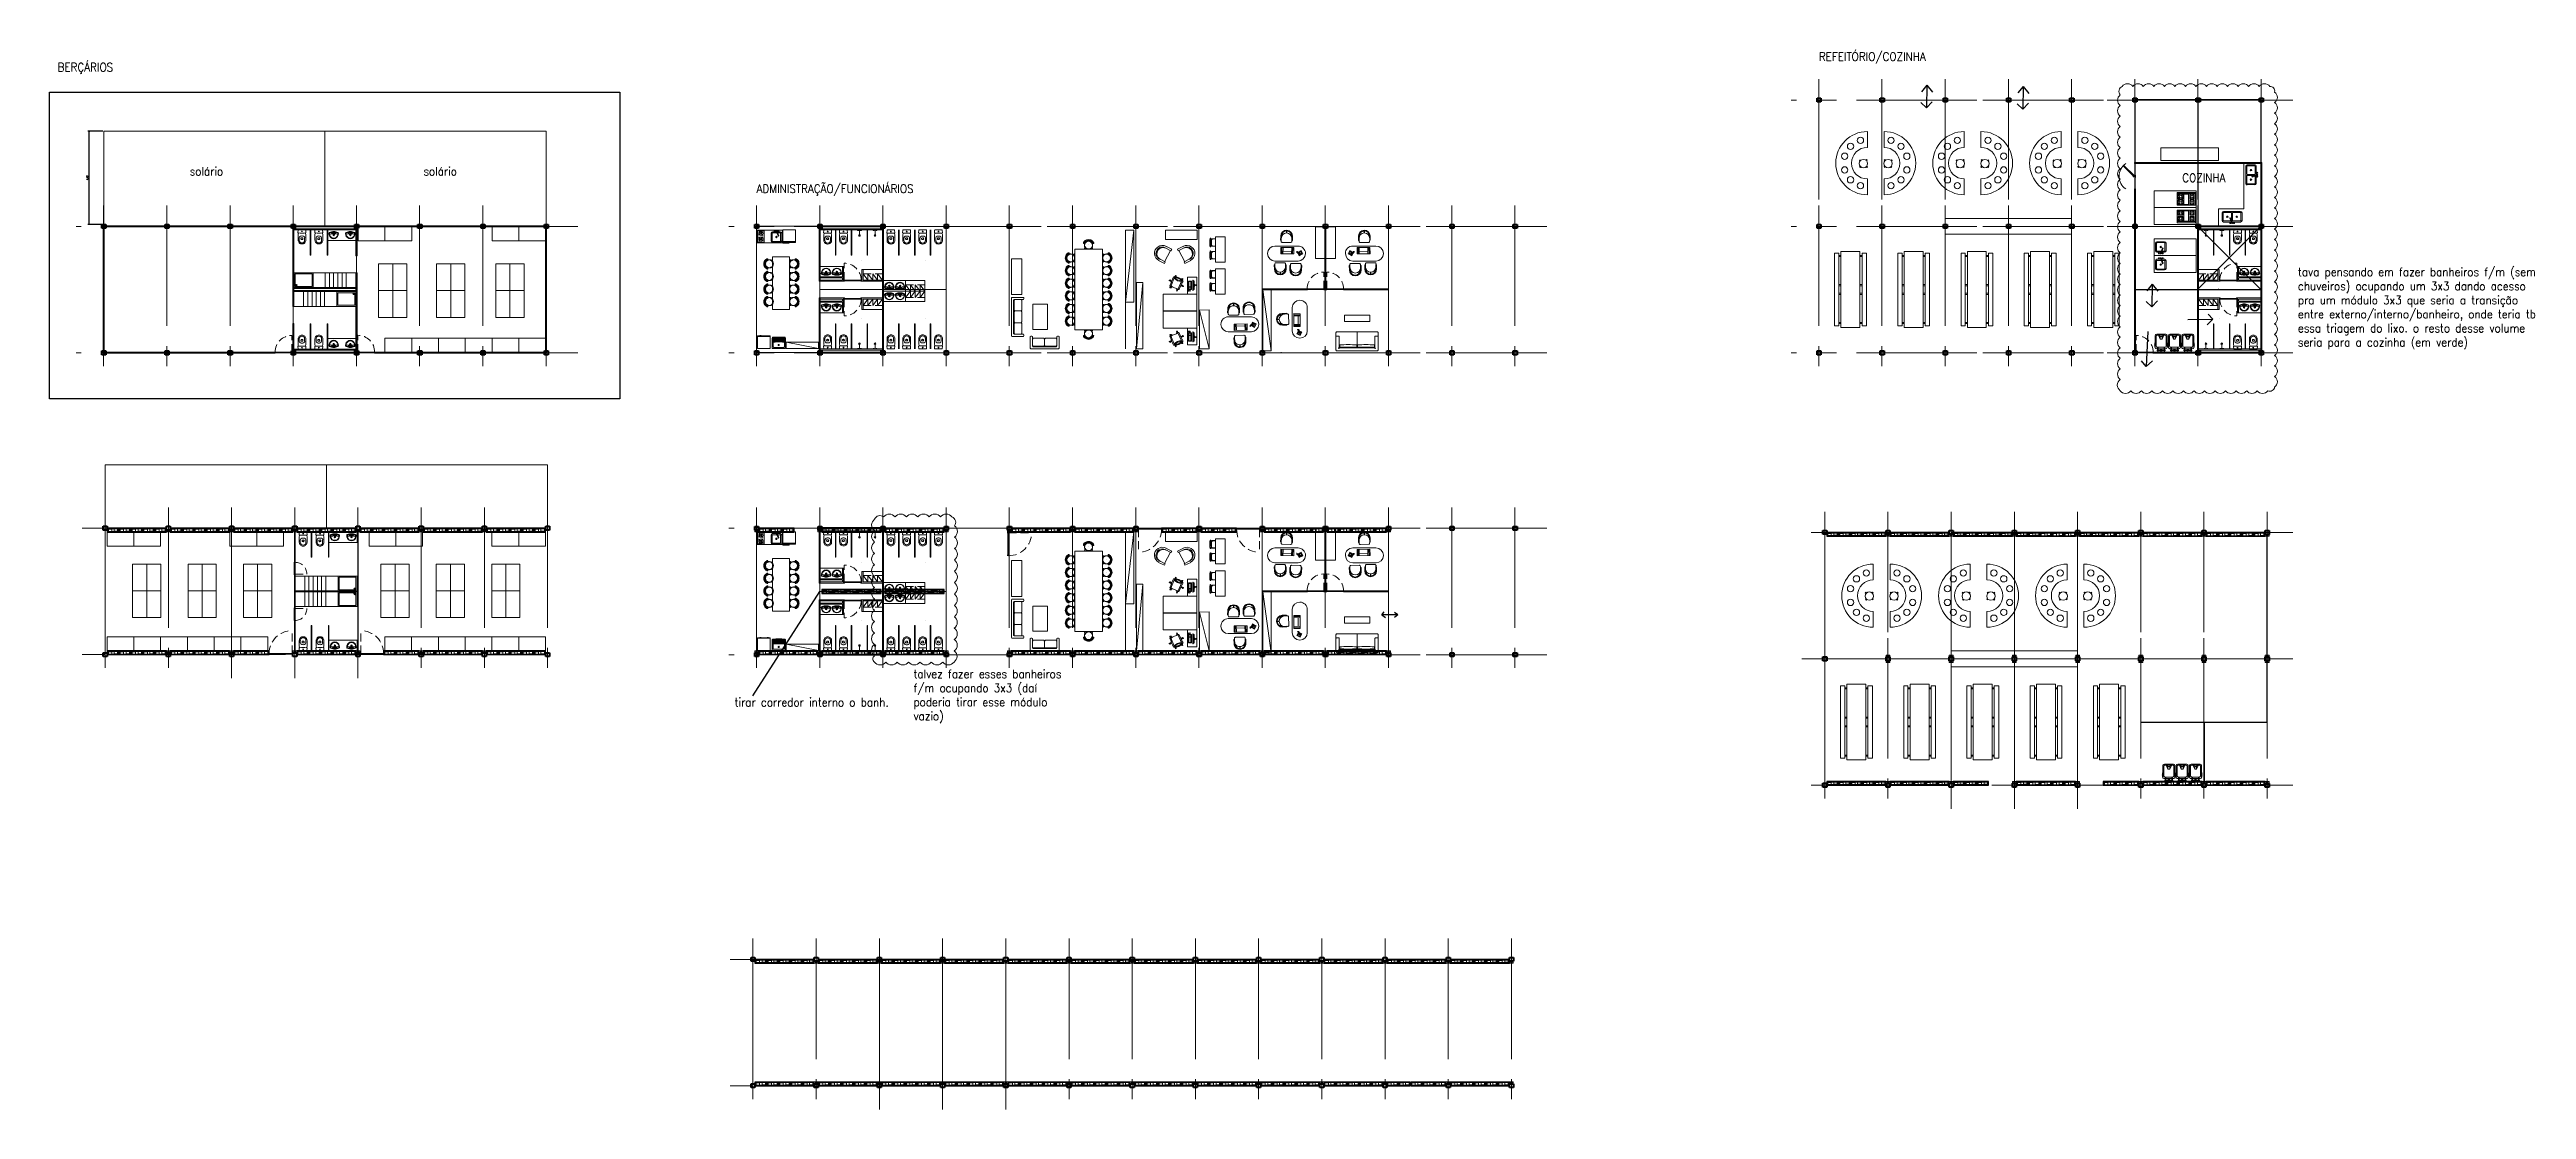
# Model space of a CAD drawing. Header units: metres. Extents: x 20 to 233, y -17 to 33.
# Drawn here: x 115.3 to 232.8, y -17 to 33.4 of the extents above; entities that cross this region are included whole.
import ezdxf

# ---------------------------------------------------------------- set-up
doc = ezdxf.new("R2010")
doc.units = ezdxf.units.M
doc.header["$LTSCALE"] = 0.3
doc.header["$PDMODE"] = 35
doc.header["$PDSIZE"] = 0.05
doc.linetypes.add('CENTER2', pattern=[28.575, 19.05, -3.175, 3.175, -3.175])
doc.linetypes.add('HIDDEN', pattern=[9.525, 6.35, -3.175])
doc.layers.get('0').update_dxf_attribs({"lineweight": 13})
doc.layers.get('Defpoints').update_dxf_attribs({"lineweight": 13})
doc.layers.add('_moldura-noprint', color=7, linetype='Continuous', lineweight=13, plot=False)
doc.layers.add('AI-Mob', color=2, linetype='Continuous')
doc.layers.add('SectionCutEdges', color=7, linetype='Continuous')
for name, color, linetype, lineweight in [('arq-alvenaria-corte-grossa', 7, 'Continuous', 40), ('arq-alvenaria-vista-fina', 2, 'Continuous', 13), ('arq-janelas', 20, 'Continuous', 13), ('arq-metalica-media', 5, 'Continuous', 30), ('arq-portas', 4, 'Continuous', 13)]:
    doc.layers.add(name, color=color, linetype=linetype, lineweight=lineweight)
for name, color, linetype, lineweight, true_color in [('arq-alvenaria-textura-cinza', 7, 'Continuous', 13, 0xb0b0b0), ('arq-alvenaria-vista-cinza', 7, 'Continuous', 13, 0x858585), ('arq-cota-interna', 7, 'Continuous', 13, 0xd10003), ('arq-cota-tecnica', 7, 'Continuous', 13, 0xd10003), ('estrut-eixos-linha', 7, 'CENTER2', 9, 0xc96e6f)]:
    doc.layers.add(name, color=color, linetype=linetype, lineweight=lineweight, true_color=true_color)
doc.styles.add('txt-cota', font='romand.shx', dxfattribs={"width": 0.85})
doc.styles.add('txt-pequeno', font='romand.shx', dxfattribs={"width": 0.9, "height": 1.6})
doc.dimstyles.new('Tecnica', dxfattribs={"dimscale": 0, "dimtxt": 1.65, "dimasz": 1.4, "dimexe": 1.25, "dimexo": 0.9, "dimtad": 1, "dimzin": 1, "dimtxsty": 'txt-cota', "dimblk": 'ARCHTICK', "dimcen": 2.5, "dimclrt": 7, "dimazin": 0, "dimtfac": 1, "dimtix": 1, "dimtmove": 0, "dimatfit": 3, "dimfxl": 1, "dimarcsym": 0})

msp = doc.modelspace()

# ---------------------------------------------------------------- texts
at = {"layer": 'arq-janelas', "char_height": 0.4, "attachment_point": 1, "style": 'txt-pequeno'}
for s, width, heights, insert in [('REFEITÓRIO/COZINHA', 10.31237, [6.546], (199.239, 33.228)), ('BERÇÁRIOS', 4.83466, [0], (115.638, 32.723)), ('solário', 4.83466, [0], (121.91, 27.781)), ('solário', 4.83466, [0], (133.004, 27.781)), ('ADMINISTRAÇÃO/FUNCIONÁRIOS', 4.83466, [0], (148.817, 26.952)), ('{\\C3;COZINHA}', 12.53197, [5.406], (216.488, 27.47)), ('tava pensando em fazer banheiros f/m (sem chuveiros) ocupando um 3x3 dando acesso pra um módulo 3x3 que seria a transição entre externo/interno/banheiro, onde teria tb essa triagem do lixo. o resto desse volume seria para a cozinha {\\C3;(em verde)}', 12.53197, [5.406], (221.98, 23.002)), ('talvez fazer esses banheiros f/m ocupando 3x3 (daí poderia tirar esse módulo vazio)', 8.20246, [3.164], (156.264, 3.923)), ('tirar corredor interno o banh.', 8.20246, [3.164], (147.774, 2.58))]:
    msp.add_mtext_dynamic_manual_height_columns(s, width=width, gutter_width=2, heights=heights, dxfattribs=dict(at, insert=insert))

# ---------------------------------------------------------------- blocks, each defined once
blk = doc.blocks.new('geladeira')
at = {"layer": 'arq-alvenaria-vista-cinza'}
for p, q in [((219.78, -11.08), (220.38, -11.08)), ((219.78, -11.68), (219.78, -11.08)), ((220.38, -11.68), (219.78, -11.68)), ((220.33, -11.08), (220.33, -11.68)), ((220.38, -11.08), (220.38, -11.68)), ((220.42, -11.39), (220.42, -11.4))]:
    blk.add_line(p, q, dxfattribs=at)
for points in [[(220.38, -11.49), (220.41, -11.49)], [(220.38, -11.5), (220.41, -11.5)], [(220.38, -11.57), (220.41, -11.57)], [(220.38, -11.58), (220.41, -11.58)], [(220.41, -11.69), (220.42, -11.69), (220.42, -11.39)], [(220.41, -11.39), (220.41, -11.69)], [(220.42, -11.39), (220.41, -11.39)]]:
    blk.add_lwpolyline(points, dxfattribs=at)
blk = doc.blocks.new('rgttrr')
at = {"linetype": 'ByBlock'}
for p, q in [((328.65, 357.89), (328.05, 357.89)), ((328.05, 357.89), (328.05, 357.29)), ((328.65, 357.29), (328.65, 357.89)), ((328.05, 357.31), (328.65, 357.31)), ((328.05, 357.29), (328.65, 357.29)), ((328.13, 357.29), (328.13, 357.28)), ((328.13, 357.28), (328.15, 357.28)), ((328.15, 357.29), (328.15, 357.28)), ((328.15, 357.29), (328.15, 357.28)), ((328.15, 357.28), (328.17, 357.28)), ((328.17, 357.29), (328.17, 357.28)), ((328.17, 357.29), (328.17, 357.28)), ((328.17, 357.28), (328.19, 357.28)), ((328.19, 357.29), (328.19, 357.28)), ((328.48, 357.29), (328.48, 357.27)), ((328.54, 357.28), (328.48, 357.28)), ((328.48, 357.27), (328.54, 357.27)), ((328.54, 357.29), (328.5, 357.29)), ((328.54, 357.27), (328.54, 357.29)), ((328.54, 357.27), (328.54, 357.28))]:
    blk.add_line(p, q, dxfattribs=at)
blk = doc.blocks.new('tanquinho')
for points in [[(207.85, -11.48), (207.35, -11.48), (207.35, -10.85), (207.85, -10.85, -0.3292), (207.89, -10.88, -0.03066), (207.9, -11.16, -0.03066), (207.89, -11.45, -0.335655), (207.85, -11.48)], [(207.87, -11.17, -0.028276), (207.86, -11.42, -0.343904), (207.83, -11.44), (207.42, -11.43, -0.23853), (207.41, -11.41), (207.41, -10.94, -0.582951), (207.43, -10.9), (207.83, -10.89, -0.343904), (207.86, -10.91, -0.028276), (207.87, -11.16)]]:
    blk.add_lwpolyline(points, format="xyb")
for radius in [0.0283, 0.0142]:
    blk.add_circle((207.52, -11.16), radius)
for centre, start, end in [((205.38, -11.14), 359.331, 5.4342), ((205.38, -11.19), 354.5658, 0.669), ((205.4, -11.14), 359.331, 5.4577), ((205.4, -11.19), 354.5423, 0.669), ((205.42, -11.14), 359.331, 5.4811), ((205.42, -11.19), 354.5189, 0.669), ((205.44, -11.14), 359.331, 5.5046), ((205.44, -11.19), 354.4954, 0.669), ((205.46, -11.14), 359.331, 5.528), ((205.46, -11.19), 354.472, 0.669), ((205.48, -11.14), 359.331, 5.5515), ((205.48, -11.19), 354.4485, 0.669), ((205.5, -11.14), 359.331, 5.5749), ((205.5, -11.19), 354.4251, 0.669), ((205.52, -11.14), 359.331, 5.5984), ((205.52, -11.19), 354.4016, 0.669), ((205.54, -11.14), 359.331, 5.6218), ((205.54, -11.19), 354.3782, 0.669)]:
    blk.add_arc(centre, 2.29, start, end)
blk = doc.blocks.new('EDPLS501')
for p, q in [((-0.55, -0.15), (-0.55, 0.15)), ((-0.55, 0.15), (0, 0.15)), ((-0.45, 0.04), (-0.5, 0.1)), ((-0.37, 0.04), (-0.31, 0.09)), ((-0.18, 0.04), (-0.24, 0.09)), ((-0.1, 0.04), (-0.05, 0.1)), ((0, 0.15), (0, -0.15)), ((-0.55, -0.15), (0, -0.15)), ((-0.45, -0.04), (-0.51, -0.09)), ((-0.38, -0.04), (-0.32, -0.1)), ((-0.17, -0.04), (-0.23, -0.1)), ((-0.1, -0.04), (-0.04, -0.09))]:
    blk.add_line(p, q)
for centre, radius in [((-0.41, 0), 0.0957), ((-0.41, 0), 0.0375), ((-0.14, 0), 0.0957), ((-0.14, 0), 0.0375)]:
    blk.add_circle(centre, radius)
blk = doc.blocks.new('Tarja-p10')
for p, q in [((-0.25, 0.55), (-0.25, 0.19)), ((-0.2, 0.55), (-0.2, 0.19)), ((-0.18, 0.62), (0.18, 0.62)), ((-0.18, 0.58), (0.18, 0.58)), ((-0.18, 0.18), (0.18, 0.18)), ((-0.18, 0.12), (0.18, 0.12)), ((0.08, 0.32), (-0.02, 0.08)), ((0.11, 0.31), (0.02, 0.07)), ((0.2, 0.55), (0.2, 0.19)), ((0.25, 0.55), (0.25, 0.19))]:
    blk.add_line(p, q)
for centre, radius in [((-0.09, 0.07), 0.025), ((0, 0.37), 0.035), ((0, 0.37), 0.025), ((0, 0.07), 0.025), ((0.09, 0.07), 0.025)]:
    blk.add_circle(centre, radius)
for centre, radius, start, end in [((-0.18, 0.55), 0.07, 90, 180), ((-0.18, 0.19), 0.07, 180, 270), ((-0.18, 0.55), 0.02, 90, 180), ((-0.18, 0.19), 0.02, 180, 270), ((0.09, 0.32), 0.0147, 341.3579, 156.779), ((0.18, 0.55), 0.07, 360, 90), ((0.18, 0.55), 0.02, 360, 90), ((0.18, 0.19), 0.07, 270, 360), ((0.18, 0.19), 0.02, 270, 360), ((0.18, 0.19), 0.02, 270, 360), ((0.18, 0.19), 0.02, 270, 360)]:
    blk.add_arc(centre, radius, start, end)
blk = doc.blocks.new('cadeira')
at = {"layer": 'arq-alvenaria-vista-cinza'}
for p, q in [((295.31, 314.11), (295.3, 314.09)), ((295.3, 314.09), (295.3, 314.08)), ((295.3, 314.08), (295.3, 314.07)), ((295.3, 314.07), (295.31, 314.06)), ((295.34, 314.16), (295.31, 314.11)), ((295.31, 314.06), (295.32, 314.06)), ((295.32, 314.06), (295.33, 314.07)), ((295.33, 314.07), (295.34, 314.07)), ((295.39, 314.2), (295.34, 314.16)), ((295.38, 314.15), (295.34, 314.1)), ((295.34, 314.1), (295.34, 314.09)), ((295.34, 314.07), (295.35, 314.09)), ((295.38, 314.13), (295.35, 314.09)), ((295.38, 314.1), (295.35, 314.04)), ((295.35, 314.04), (295.35, 313.98)), ((295.35, 313.98), (295.36, 313.92)), ((295.37, 314.03), (295.36, 313.97)), ((295.36, 313.97), (295.38, 313.91)), ((295.36, 313.92), (295.38, 313.87)), ((295.39, 314.08), (295.37, 314.03)), ((295.44, 314.19), (295.38, 314.15)), ((295.42, 314.16), (295.38, 314.13)), ((295.42, 314.14), (295.38, 314.1)), ((295.44, 314.23), (295.39, 314.2)), ((295.43, 314.13), (295.39, 314.08)), ((295.42, 314.14), (295.41, 314.16)), ((295.46, 314.19), (295.42, 314.16)), ((295.42, 314.14), (295.43, 314.14)), ((295.43, 314.17), (295.44, 314.15)), ((295.49, 314.16), (295.43, 314.13)), ((295.43, 314.14), (295.44, 314.14)), ((295.49, 314.24), (295.44, 314.23)), ((295.5, 314.21), (295.44, 314.19)), ((295.49, 314.17), (295.44, 314.15)), ((295.44, 314.14), (295.44, 314.15)), ((295.5, 314.2), (295.46, 314.19)), ((295.54, 314.25), (295.49, 314.24)), ((295.54, 314.18), (295.49, 314.17)), ((295.54, 314.17), (295.49, 314.16)), ((295.54, 314.22), (295.5, 314.21)), ((295.5, 314.2), (295.5, 314.21)), ((295.6, 314.24), (295.54, 314.25)), ((295.59, 314.21), (295.54, 314.22)), ((295.6, 314.17), (295.54, 314.18)), ((295.6, 314.16), (295.54, 314.17)), ((295.54, 313.99), (295.54, 313.99)), ((295.59, 314.2), (295.59, 314.21)), ((295.65, 314.19), (295.59, 314.21)), ((295.63, 314.19), (295.59, 314.2)), ((295.65, 314.23), (295.6, 314.24)), ((295.65, 314.15), (295.6, 314.17)), ((295.66, 314.13), (295.6, 314.16)), ((295.67, 314.16), (295.63, 314.19)), ((295.7, 314.2), (295.65, 314.23)), ((295.71, 314.15), (295.65, 314.19)), ((295.66, 314.17), (295.65, 314.15)), ((295.65, 314.15), (295.65, 314.14)), ((295.65, 314.14), (295.66, 314.14)), ((295.66, 314.14), (295.67, 314.14)), ((295.7, 314.08), (295.66, 314.13)), ((295.67, 314.14), (295.68, 314.16)), ((295.71, 314.13), (295.67, 314.16)), ((295.71, 314.1), (295.67, 314.14)), ((295.75, 314.16), (295.7, 314.2)), ((295.72, 314.03), (295.7, 314.08)), ((295.7, 313.87), (295.73, 313.92)), ((295.75, 314.1), (295.71, 314.15)), ((295.74, 314.09), (295.71, 314.13)), ((295.74, 314.04), (295.71, 314.1)), ((295.71, 313.91), (295.73, 313.97)), ((295.73, 313.97), (295.72, 314.03)), ((295.73, 313.92), (295.74, 313.98)), ((295.74, 314.09), (295.75, 314.07)), ((295.74, 313.98), (295.74, 314.04)), ((295.78, 314.11), (295.75, 314.16)), ((295.75, 314.09), (295.75, 314.1)), ((295.75, 314.07), (295.76, 314.07)), ((295.76, 314.07), (295.77, 314.06)), ((295.77, 314.06), (295.78, 314.06)), ((295.79, 314.09), (295.78, 314.11)), ((295.78, 314.06), (295.79, 314.07)), ((295.79, 314.08), (295.79, 314.09)), ((295.79, 314.07), (295.79, 314.08)), ((295.36, 313.85), (295.35, 313.84)), ((295.35, 313.84), (295.36, 313.83)), ((295.38, 313.87), (295.36, 313.85)), ((295.36, 313.83), (295.37, 313.83)), ((295.37, 313.83), (295.4, 313.85)), ((295.38, 313.91), (295.41, 313.86)), ((295.4, 313.87), (295.38, 313.87)), ((295.41, 313.86), (295.4, 313.87)), ((295.4, 313.85), (295.41, 313.86)), ((295.4, 313.85), (295.44, 313.82)), ((295.41, 313.86), (295.46, 313.83)), ((295.44, 313.82), (295.49, 313.8)), ((295.46, 313.83), (295.51, 313.81)), ((295.49, 313.8), (295.54, 313.79)), ((295.51, 313.81), (295.57, 313.81)), ((295.54, 313.79), (295.6, 313.8)), ((295.54, 313.79), (295.54, 313.79)), ((295.54, 313.79), (295.54, 313.79)), ((295.57, 313.81), (295.63, 313.83)), ((295.6, 313.8), (295.65, 313.82)), ((295.63, 313.83), (295.68, 313.86)), ((295.65, 313.82), (295.69, 313.85)), ((295.68, 313.86), (295.71, 313.91)), ((295.69, 313.87), (295.68, 313.86)), ((295.68, 313.86), (295.69, 313.85)), ((295.7, 313.87), (295.69, 313.87)), ((295.72, 313.83), (295.69, 313.85)), ((295.7, 313.87), (295.73, 313.85)), ((295.72, 313.83), (295.73, 313.83)), ((295.74, 313.84), (295.73, 313.85)), ((295.73, 313.83), (295.74, 313.84))]:
    blk.add_line(p, q, dxfattribs=at)
blk = doc.blocks.new('sala apoio')
at = {"layer": 'arq-alvenaria-vista-cinza'}
for points in [[(199.05, -18.58), (200.58, -18.58), (200.58, -18.28), (199.05, -18.28), (199.05, -18.58), (200.58, -18.28)], [(197.67, -23.31), (197.67, -23.91), (198.88, -23.91), (198.88, -23.31), (197.67, -23.31)]]:
    blk.add_lwpolyline(points, dxfattribs=at)
at = {"layer": 'arq-alvenaria-vista-fina', "color": 251, "true_color": 0x636466}
blk.add_lwpolyline([(199.21, -22.64), (199.21, -21.14), (199.21, -20.14), (198.41, -20.14), (198.41, -22.64)], close=True, dxfattribs=at)
at = {"layer": 'estrut-eixos-linha'}
blk.add_lwpolyline([(200.65, -24.09), (200.65, -18.09), (197.65, -18.09), (197.65, -24.09), (200.65, -24.09)], dxfattribs=at)
at = {"rotation": 90}
for p in [(512.24, -316.06), (512.24, -316.65), (512.24, -317.25), (512.24, -317.85)]:
    blk.add_blockref('cadeira', p, dxfattribs=at)
at = {"xscale": -1, "rotation": 270}
for p in [(-114.58, -316.06), (-114.58, -316.65), (-114.58, -317.25), (-114.58, -317.85)]:
    blk.add_blockref('cadeira', p, dxfattribs=at)
at = {"layer": '_moldura-noprint', "xscale": -1, "rotation": 270}
blk.add_blockref('geladeira', (210.58, -243.7), dxfattribs=at)
at = {"layer": 'arq-alvenaria-vista-cinza', "xscale": -1}
blk.add_blockref('rgttrr', (526.34, -376.17), dxfattribs=at)
at = {"layer": 'arq-alvenaria-vista-cinza', "xscale": -1.000000000000001, "rotation": 90}
blk.add_blockref('tanquinho', (187.54, 189.07), dxfattribs=at)
at = {"layer": 'arq-alvenaria-vista-cinza', "rotation": 270}
blk.add_blockref('EDPLS501', (197.86, -23.89), dxfattribs=at)
at = {"layer": 'arq-alvenaria-vista-cinza'}
blk.add_blockref('Tarja-p10', (198.59, -23.95), dxfattribs=at)
blk = doc.blocks.new('Musa03pl')
at = {"color": 0, "linetype": 'ByBlock'}
for p, q in [((-0.79, -0.13), (-0.82, -0.16)), ((-0.79, -0.5), (-0.82, -0.46)), ((-0.31, -0.13), (-0.79, -0.13)), ((-0.31, -0.5), (-0.79, -0.5)), ((-0.31, -0.13), (-0.28, -0.16)), ((-0.31, -0.5), (-0.28, -0.46)), ((-0.24, -0.13), (-0.28, -0.16)), ((-0.28, -0.46), (-0.28, -0.16)), ((-0.24, -0.5), (-0.28, -0.46)), ((0.24, -0.13), (-0.24, -0.13)), ((0.24, -0.5), (-0.24, -0.5)), ((0.24, -0.13), (0.28, -0.16)), ((0.24, -0.5), (0.28, -0.46)), ((0.31, -0.13), (0.28, -0.16)), ((0.28, -0.46), (0.28, -0.16)), ((0.28, -0.46), (0.28, -0.16)), ((0.31, -0.5), (0.28, -0.46)), ((0.79, -0.13), (0.31, -0.13)), ((0.79, -0.5), (0.31, -0.5)), ((0.82, -0.16), (0.79, -0.13)), ((0.82, -0.46), (0.79, -0.5))]:
    blk.add_line(p, q, dxfattribs=at)
blk.add_lwpolyline([(-0.9, -0.6), (-0.92, -0.58), (-0.92, -0.03), (-0.9, 0), (0.9, 0), (0.93, -0.03), (0.93, -0.58), (0.9, -0.6), (0.85, -0.6), (0.82, -0.58), (0.82, -0.13), (0.8, -0.1), (-0.8, -0.1), (-0.82, -0.13), (-0.82, -0.58), (-0.85, -0.6)], close=True, dxfattribs=at)
blk = doc.blocks.new('Musa02pl')
at = {"color": 0, "linetype": 'ByBlock'}
for p, q in [((-0.55, -0.13), (-0.58, -0.16)), ((-0.55, -0.5), (-0.58, -0.46)), ((-0.04, -0.13), (-0.55, -0.13)), ((-0.04, -0.5), (-0.55, -0.5)), ((-0.04, -0.13), (0, -0.16)), ((-0.04, -0.5), (0, -0.46)), ((0.04, -0.13), (0, -0.16)), ((0, -0.46), (0, -0.16)), ((0.04, -0.5), (0, -0.46)), ((0.55, -0.13), (0.04, -0.13)), ((0.55, -0.5), (0.04, -0.5)), ((0.58, -0.16), (0.55, -0.13)), ((0.58, -0.46), (0.55, -0.5))]:
    blk.add_line(p, q, dxfattribs=at)
blk.add_lwpolyline([(-0.66, -0.6), (-0.69, -0.58), (-0.69, -0.03), (-0.66, 0), (0.66, 0), (0.69, -0.03), (0.69, -0.58), (0.66, -0.6), (0.61, -0.6), (0.58, -0.58), (0.58, -0.13), (0.56, -0.1), (-0.56, -0.1), (-0.58, -0.13), (-0.58, -0.58), (-0.61, -0.6)], close=True, dxfattribs=at)
blk = doc.blocks.new('sala prof')
at = {"layer": 'arq-alvenaria-vista-cinza'}
blk.add_lwpolyline([(208.46, -13.02), (208.06, -13.02), (208.06, -9.6), (208.46, -9.6), (208.46, -13.02), (208.06, -9.6)], dxfattribs=at)
at = {"layer": 'arq-alvenaria-vista-fina', "color": 251, "true_color": 0x636466}
blk.add_line((208.46, -13.02), (208.46, -15.24), dxfattribs=at)
for points in [[(210.86, -10.51), (210.86, -14.33), (209.56, -14.33), (209.56, -10.51)], [(213.88, -10.96), (213.38, -10.96), (213.38, -12.66), (213.88, -12.66)], [(212.86, -13.12), (212.16, -13.12), (212.16, -14.32), (212.86, -14.32)]]:
    blk.add_lwpolyline(points, close=True, dxfattribs=at)
blk.add_blockref('cadeira', (-85.33, -324.3))
at = {"rotation": 90}
for p in [(523.35, -306.47), (523.35, -307.07), (523.35, -307.67), (523.35, -308.27), (523.35, -308.87), (523.35, -309.47)]:
    blk.add_blockref('cadeira', p, dxfattribs=at)
at = {"xscale": -1}
for p, rotation in [((-102.93, -306.47), 270), ((-102.93, -307.07), 270), ((-102.93, -307.67), 270), ((-102.93, -308.27), 270), ((-102.93, -308.87), 270), ((-102.93, -309.47), 270), ((-85.33, 299.46), 180)]:
    blk.add_blockref('cadeira', p, dxfattribs=dict(at, rotation=rotation))
at = {"layer": 'arq-alvenaria-vista-cinza'}
for name, p, rotation in [('Musa03pl', (213.88, -13.72), 270), ('Musa02pl', (212.3, -15.24), 180)]:
    blk.add_blockref(name, p, dxfattribs=dict(at, rotation=rotation))
blk = doc.blocks.new('sec.')
at = {"layer": 'arq-alvenaria-vista-cinza'}
for p, q in [((210.6, -14.92), (210.58, -13.82)), ((210.97, -13.81), (210.87, -13.76)), ((210.98, -13.79), (210.88, -13.74)), ((210.92, -13.47), (210.93, -13.47)), ((210.93, -14.63), (210.92, -14.02)), ((210.92, -14.02), (211.22, -14.02)), ((210.92, -14.07), (211.22, -14.07)), ((210.94, -13.71), (210.94, -13.71)), ((210.95, -13.69), (210.95, -13.69)), ((210.96, -13.83), (210.95, -13.84)), ((210.96, -13.67), (210.96, -13.67)), ((210.96, -13.72), (210.96, -13.72)), ((210.96, -13.83), (210.96, -13.85)), ((210.97, -13.7), (210.97, -13.7)), ((210.97, -13.84), (210.97, -13.86)), ((210.97, -13.85), (210.97, -13.86)), ((210.98, -13.68), (210.98, -13.68)), ((210.98, -13.73), (210.98, -13.73)), ((210.98, -13.86), (210.98, -13.87)), ((210.99, -13.87), (210.98, -13.88)), ((210.99, -13.71), (210.99, -13.71)), ((210.99, -13.81), (211.01, -13.83)), ((210.99, -13.87), (210.99, -13.88)), ((211, -13.69), (211, -13.69)), ((211, -13.72), (211, -13.72)), ((211, -13.73), (211, -13.73)), ((211, -13.87), (211, -13.89)), ((211.01, -13.7), (211.01, -13.7)), ((211.01, -13.88), (211.01, -13.89)), ((211.02, -13.83), (211.02, -13.85)), ((211.02, -13.84), (211.02, -13.85)), ((211.02, -13.88), (211.02, -13.89)), ((211.03, -13.85), (211.03, -13.86)), ((211.04, -13.86), (211.03, -13.87)), ((211.03, -13.88), (211.03, -13.89)), ((211.04, -13.87), (211.04, -13.88)), ((211.23, -14.63), (211.22, -14.02)), ((211.29, -13.81), (211.31, -14.91)), ((210.92, -14.12), (211.22, -14.12)), ((211.23, -14.53), (210.93, -14.53)), ((211.23, -14.58), (210.93, -14.58)), ((211.23, -14.63), (210.93, -14.63)), ((211.03, -14.53), (211.02, -14.12))]:
    blk.add_line(p, q, dxfattribs=at)
for points in [[(211.07, -13.68), (210.91, -13.6), (210.83, -13.76), (210.99, -13.84)], [(210.92, -13.65), (210.91, -13.65), (210.89, -13.69), (210.9, -13.69)], [(211.04, -13.69), (210.95, -13.64), (210.91, -13.72), (211, -13.76)]]:
    blk.add_lwpolyline(points, close=True, dxfattribs=at)
blk.add_lwpolyline([(211.56, -14.11), (211.51, -14.11, 0.414214), (211.46, -14.16), (211.48, -14.56, 0.414214), (211.53, -14.61), (211.58, -14.61)], format="xyb", dxfattribs=at)
for points in [[(211.76, -14.1), (211.56, -14.11), (211.56, -14.08), (211.76, -14.07)], [(211.78, -14.6), (211.58, -14.61), (211.58, -14.64), (211.78, -14.63)], [(211.87, -14.12), (211.83, -14.16)], [(211.89, -14.13), (211.85, -14.18)], [(211.89, -14.57), (211.85, -14.53)], [(211.91, -14.56), (211.86, -14.51)], [(212.02, -14.33), (211.92, -14.33)], [(212.02, -14.35), (211.92, -14.35)]]:
    blk.add_lwpolyline(points, dxfattribs=at)
for centre, radius, start, end in [((210.93, -13.82), 0.35, 91.0171, 181.0171), ((210.88, -13.75), 0.0235, 2.0475, 305.0645), ((210.94, -13.82), 0.35, 1.0171, 91.0171), ((210.98, -13.8), 0.0235, 182.0475, 125.0645), ((211.67, -14.35), 0.25, 272.5477, 92.5477), ((211.77, -14.35), 0.28, 272.5477, 92.5477), ((211.77, -14.35), 0.25, 272.5477, 92.5477), ((210.95, -14.92), 0.35, 181.0171, 271.0171), ((210.96, -14.92), 0.35, 271.0171, 1.0171)]:
    blk.add_arc(centre, radius, start, end, dxfattribs=at)
blk = doc.blocks.new('SOFÁ 2000X900MM 02 PESSOAS COM ALMOFADA')
at = {"layer": 'arq-alvenaria-vista-cinza'}
for p, q in [((-0.24, 1.83), (-0.24, 0.17)), ((0.29, 1.85), (-0.23, 1.85)), ((0.31, 1.98), (0.31, 1.87)), ((-0.24, 1), (0.51, 1)), ((-0.23, 0.15), (0.29, 0.15)), ((0.31, 0.13), (0.31, 0.02))]:
    blk.add_line(p, q, dxfattribs=at)
for points in [[(-0.39, 1.95, -0.414214), (-0.34, 2), (0.46, 2, -0.414214), (0.51, 1.95), (0.51, 0.05, -0.414214), (0.46, 0), (-0.34, 0, -0.414214), (-0.39, 0.05)], [(-0.11, 1.02, 0.038612), (-0.11, 1.82, 0.105382), (-0.21, 1.82, 0.01084), (-0.21, 1.02, 0.109995)], [(-0.11, 0.98, -0.038673), (-0.11, 0.18, -0.105382), (-0.21, 0.18, -0.010859), (-0.21, 0.98, -0.109995)]]:
    blk.add_lwpolyline(points, format="xyb", close=True, dxfattribs=at)
for centre, radius, start, end in [((-0.21, 1.93), 0.0848, 210.3762, 255.3037), ((-0.3, 1.79), 0.0752, 35.176, 73.6621), ((-0.22, 1.9), 0.0472, 189.477, 257.9063), ((0.29, 1.98), 0.02, 360, 90), ((0.29, 1.87), 0.02, 270, 0), ((-0.3, 0.21), 0.0752, 286.3379, 324.824), ((-0.21, 0.07), 0.0848, 104.6963, 149.6238), ((-0.22, 0.11), 0.0472, 108.4886, 170.523), ((0.29, 0.13), 0.02, 0, 90), ((0.29, 0.02), 0.02, 270, 0)]:
    blk.add_arc(centre, radius, start, end, dxfattribs=at)
blk = doc.blocks.new('atendimento')
at = {"layer": 'arq-alvenaria-vista-cinza'}
for p, q in [((212.01, -11.38), (211.99, -10.28)), ((212.38, -10.26), (212.28, -10.21)), ((212.39, -10.24), (212.29, -10.19)), ((212.33, -9.92), (212.34, -9.92)), ((212.33, -10.48), (212.63, -10.47)), ((212.35, -11.09), (212.33, -10.48)), ((212.34, -10.53), (212.64, -10.52)), ((212.34, -10.58), (212.64, -10.57)), ((212.35, -10.16), (212.35, -10.16)), ((212.36, -10.14), (212.36, -10.14)), ((212.37, -10.28), (212.36, -10.29)), ((212.37, -10.12), (212.37, -10.12)), ((212.37, -10.17), (212.37, -10.17)), ((212.37, -10.29), (212.37, -10.3)), ((212.38, -10.15), (212.38, -10.15)), ((212.38, -10.3), (212.38, -10.31)), ((212.38, -10.3), (212.38, -10.32)), ((212.39, -10.13), (212.39, -10.13)), ((212.39, -10.18), (212.39, -10.18)), ((212.39, -10.31), (212.39, -10.33)), ((212.4, -10.16), (212.4, -10.16)), ((212.4, -10.27), (212.42, -10.29)), ((212.4, -10.32), (212.4, -10.33)), ((212.41, -10.32), (212.4, -10.34)), ((212.41, -10.14), (212.41, -10.14)), ((212.41, -10.19), (212.41, -10.19)), ((212.41, -10.33), (212.41, -10.34)), ((212.42, -10.17), (212.42, -10.17)), ((212.42, -10.33), (212.42, -10.35)), ((212.43, -10.15), (212.43, -10.15)), ((212.44, -10.29), (212.43, -10.31)), ((212.43, -10.29), (212.43, -10.3)), ((212.43, -10.33), (212.43, -10.35)), ((212.44, -10.3), (212.44, -10.32)), ((212.44, -10.33), (212.44, -10.35)), ((212.44, -10.99), (212.44, -10.57)), ((212.45, -10.31), (212.45, -10.32)), ((212.45, -10.33), (212.45, -10.34)), ((212.65, -11.08), (212.63, -10.47)), ((212.7, -10.26), (212.72, -11.36)), ((212.64, -10.98), (212.34, -10.99)), ((212.64, -11.03), (212.34, -11.04)), ((212.65, -11.08), (212.35, -11.09))]:
    blk.add_line(p, q, dxfattribs=at)
for points in [[(211.44, -10.18), (211.49, -10.23)], [(211.45, -10.61), (211.49, -10.57)], [(211.46, -10.17), (211.5, -10.21)], [(211.57, -10.15), (211.77, -10.14), (211.77, -10.11), (211.57, -10.12)], [(213.17, -10.55), (212.97, -10.56), (212.97, -10.53), (213.17, -10.52)], [(213.28, -10.57), (213.24, -10.62)], [(211.38, -11.12), (211.48, -11.12)], [(211.38, -11.14), (211.48, -11.14)], [(211.47, -10.62), (211.51, -10.58)], [(211.5, -10.92), (211.54, -10.96)], [(211.5, -11.35), (211.55, -11.3)], [(211.51, -10.91), (211.55, -10.95)], [(211.52, -11.36), (211.56, -11.32)], [(211.58, -10.65), (211.78, -10.64), (211.78, -10.67), (211.58, -10.68)], [(211.62, -10.88), (211.82, -10.88), (211.82, -10.85), (211.62, -10.85)], [(211.63, -11.38), (211.83, -11.38), (211.83, -11.41), (211.63, -11.41)], [(213.19, -11.05), (212.99, -11.06), (213, -11.09), (213.19, -11.08)], [(213.3, -10.58), (213.26, -10.63)], [(213.3, -11.02), (213.26, -10.98)], [(213.32, -11.01), (213.27, -10.97)], [(213.43, -10.78), (213.33, -10.79)], [(213.43, -10.8), (213.33, -10.81)]]:
    blk.add_lwpolyline(points, dxfattribs=at)
for points in [[(211.78, -10.64), (211.83, -10.64, 0.414214), (211.88, -10.59), (211.87, -10.19, 0.414214), (211.82, -10.14), (211.77, -10.14)], [(212.97, -10.56), (212.92, -10.56, 0.414214), (212.87, -10.62), (212.89, -11.02, 0.414214), (212.94, -11.06), (212.99, -11.06)], [(211.83, -11.38), (211.88, -11.38, 0.414214), (211.93, -11.32), (211.92, -10.92, 0.414214), (211.87, -10.88), (211.82, -10.88)]]:
    blk.add_lwpolyline(points, format="xyb", dxfattribs=at)
for points in [[(212.49, -10.13), (212.32, -10.05), (212.24, -10.22), (212.4, -10.3)], [(212.33, -10.1), (212.32, -10.1), (212.3, -10.14), (212.31, -10.15)], [(212.45, -10.14), (212.36, -10.1), (212.33, -10.17), (212.41, -10.22)]]:
    blk.add_lwpolyline(points, close=True, dxfattribs=at)
for centre, radius, start, end in [((211.57, -10.4), 0.28, 91.0171, 271.0171), ((211.57, -10.4), 0.25, 91.0171, 271.0171), ((211.67, -10.4), 0.25, 91.0171, 271.0171), ((212.34, -10.27), 0.35, 91.0171, 181.0171), ((212.29, -10.2), 0.0235, 2.0475, 305.0645), ((212.35, -10.27), 0.35, 1.0171, 91.0171), ((212.39, -10.25), 0.0235, 182.0475, 125.0645), ((213.08, -10.81), 0.25, 272.5477, 92.5477), ((213.18, -10.8), 0.28, 272.5477, 92.5477), ((213.18, -10.8), 0.25, 272.5477, 92.5477), ((211.63, -11.13), 0.28, 91.0171, 271.0171), ((211.63, -11.13), 0.25, 91.0171, 271.0171), ((211.73, -11.13), 0.25, 91.0171, 271.0171), ((212.36, -11.37), 0.35, 181.0171, 271.0171), ((212.37, -11.37), 0.35, 271.0171, 1.0171)]:
    blk.add_arc(centre, radius, start, end, dxfattribs=at)
blk = doc.blocks.new('*U45')
at = {"linetype": 'HIDDEN', "ltscale": 0.2}
blk.add_line((0.04, 0), (0.04, 0.8), dxfattribs=at)
at = {"color": 0}
for points in [[(0, 0), (0.04, 0), (0.04, -0.03), (0.05, -0.03), (0.05, -0.05), (0, -0.05)], [(0.88, 0), (0.84, 0), (0.84, -0.03), (0.83, -0.03), (0.83, -0.05), (0.88, -0.05)]]:
    blk.add_lwpolyline(points, dxfattribs=at)
blk.add_lwpolyline([(0.04, 0), (0.04, -0.03), (0.84, -0.03), (0.84, 0)], close=True, dxfattribs=at)
at = {"color": 0, "linetype": 'HIDDEN', "ltscale": 0.2}
blk.add_arc((0.04, 0), 0.8, 0, 90, dxfattribs=at)
blk = doc.blocks.new('sec atend arqmort')
at = {"layer": 'arq-alvenaria-vista-cinza'}
for points in [[(210.52, -10.97), (210.97, -10.97), (210.97, -9.47), (210.52, -9.47), (210.52, -10.97)], [(211.47, -10.97), (211.02, -10.97), (211.02, -9.47), (211.47, -9.47), (211.47, -10.97)], [(208.02, -12.47), (208.42, -12.47), (208.42, -15.36), (208.02, -15.36), (208.02, -12.47), (208.42, -15.36)]]:
    blk.add_lwpolyline(points, dxfattribs=at)
at = {"layer": 'arq-alvenaria-vista-fina'}
for p, q in [((210.97, -9.47), (210.97, -12.47)), ((211.02, -9.47), (211.02, -12.47)), ((208.02, -12.42), (210.09, -12.42)), ((208.02, -12.47), (210.09, -12.47)), ((210.09, -12.42), (210.09, -12.47)), ((210.97, -12.47), (211.02, -12.47)), ((211.9, -12.42), (211.9, -12.47)), ((211.9, -12.42), (213.97, -12.42)), ((211.9, -12.47), (213.97, -12.47)), ((208.02, -15.42), (208.02, -15.47)), ((208.9, -15.42), (208.9, -15.47))]:
    blk.add_line(p, q, dxfattribs=at)
at = {"layer": 'arq-alvenaria-vista-fina', "color": 251, "true_color": 0x636466}
blk.add_lwpolyline([(211.9, -13.96), (213.1, -13.96), (213.1, -13.66), (211.9, -13.66)], close=True, dxfattribs=at)
at = {"layer": 'arq-janelas'}
blk.add_line((208, -12.45), (214, -12.45), dxfattribs=at)
at = {"layer": 'estrut-eixos-linha'}
blk.add_lwpolyline([(214, -15.45), (214, -9.45), (208, -9.45), (208, -15.45), (214, -15.45)], dxfattribs=at)
at = {"layer": 'AI-Mob', "rotation": 90}
blk.add_blockref('SOFÁ 2000X900MM 02 PESSOAS COM ALMOFADA', (213.5, -14.97), dxfattribs=at)
at = {"layer": 'arq-alvenaria-vista-cinza', "xscale": -1, "rotation": 271.0171431266848}
blk.add_blockref('atendimento', (223.74, -222.87), dxfattribs=at)
at = {"layer": 'arq-alvenaria-vista-cinza'}
for name, p, rotation in [('atendimento', (198.26, -222.87), 88.9828568733152), ('sec.', (420.44, -31.96), 178.9857133413672)]:
    blk.add_blockref(name, p, dxfattribs=dict(at, rotation=rotation))
at = {"layer": 'arq-portas', "xscale": -1}
blk.add_blockref('*U45', (210.97, -12.42), dxfattribs=at)
at = {"layer": 'arq-portas'}
blk.add_blockref('*U45', (211.02, -12.42), dxfattribs=at)
blk = doc.blocks.new('pc_block')
at = {"layer": 'arq-alvenaria-vista-cinza'}
for p, q in [((-0.24, 0.23), (-0.24, 0.21)), ((0.24, 0.23), (-0.24, 0.23)), ((-0.24, 0.21), (0.24, 0.21)), ((-0.22, 0.23), (-0.2, 0.27)), ((0.2, 0.27), (-0.2, 0.27)), ((-0.12, 0.24), (-0.12, 0.26)), ((-0.12, 0.24), (-0.12, 0.26)), ((-0.11, 0.24), (-0.11, 0.26)), ((-0.1, 0.24), (-0.1, 0.26)), ((-0.1, 0.24), (-0.1, 0.26)), ((-0.09, 0.24), (-0.09, 0.26)), ((-0.08, 0.24), (-0.08, 0.26)), ((-0.08, 0.24), (-0.08, 0.26)), ((-0.07, 0.24), (-0.07, 0.26)), ((-0.07, 0.24), (-0.07, 0.26)), ((-0.06, 0.24), (-0.06, 0.26)), ((-0.05, 0.24), (-0.05, 0.26)), ((-0.05, 0.24), (-0.05, 0.26)), ((-0.04, 0.24), (-0.04, 0.26)), ((-0.03, 0.24), (-0.03, 0.26)), ((-0.03, 0.24), (-0.03, 0.26)), ((-0.02, 0.24), (-0.02, 0.26)), ((-0.02, 0.24), (-0.02, 0.26)), ((-0.01, 0.24), (-0.01, 0.26)), ((0, 0.24), (0, 0.26)), ((0, 0.24), (0, 0.26)), ((0.01, 0.24), (0.01, 0.26)), ((0.02, 0.24), (0.02, 0.26)), ((0.02, 0.24), (0.02, 0.26)), ((0.03, 0.24), (0.03, 0.26)), ((0.03, 0.24), (0.03, 0.26)), ((0.04, 0.24), (0.04, 0.26)), ((0.05, 0.24), (0.05, 0.26)), ((0.05, 0.24), (0.05, 0.26)), ((0.06, 0.24), (0.06, 0.26)), ((0.07, 0.24), (0.07, 0.26)), ((0.07, 0.24), (0.07, 0.26)), ((0.08, 0.24), (0.08, 0.26)), ((0.08, 0.24), (0.08, 0.26)), ((0.09, 0.24), (0.09, 0.26)), ((0.1, 0.24), (0.1, 0.26)), ((0.1, 0.24), (0.1, 0.26)), ((0.11, 0.24), (0.11, 0.26)), ((0.12, 0.24), (0.12, 0.26)), ((0.12, 0.24), (0.12, 0.26)), ((0.22, 0.23), (0.2, 0.27)), ((0.23, 0.02), (0.22, 0.06)), ((0.24, 0.06), (0.22, 0.05)), ((0.24, 0.21), (0.24, 0.23)), ((0.24, 0.08), (0.24, 0.09)), ((0.27, 0.06), (0.25, 0.06)), ((0.27, 0.07), (0.28, 0.03))]:
    blk.add_line(p, q, dxfattribs=at)
for points in [[(0.2, 0.15), (-0.2, 0.15), (-0.2, 0), (0.2, 0)], [(0.07, 0.14), (-0.18, 0.14), (-0.18, 0.12), (0.07, 0.12)], [(0.07, 0.11), (-0.18, 0.11), (-0.18, 0.02), (0.07, 0.02)], [(0.18, 0.14), (0.09, 0.14), (0.09, 0.12), (0.18, 0.12)], [(0.18, 0.11), (0.09, 0.11), (0.09, 0.02), (0.18, 0.02)], [(0.25, 0.05), (0.25, 0.08), (0.24, 0.08), (0.25, 0.05)]]:
    blk.add_lwpolyline(points, close=True, dxfattribs=at)
for points in [[(0.05, 0.27), (0.05, 0.28, 0.414214), (0.04, 0.29), (-0.04, 0.29, 0.414214), (-0.05, 0.28), (-0.05, 0.27)], [(-0.05, 0.21), (-0.05, 0.21, 0.414214), (-0.04, 0.2), (0.04, 0.2, 0.414214), (0.05, 0.21), (0.05, 0.21)]]:
    blk.add_lwpolyline(points, format="xyb", dxfattribs=at)
blk.add_circle((-0.01, 0.36), 0.0222, dxfattribs=at)
for centre, start, end in [((0.25, 0.06), 11.0089, 191.0089), ((0.25, 0.02), 191.0089, 11.0089)]:
    blk.add_arc(centre, 0.0279, start, end, dxfattribs=at)
blk.add_spline([(0, 0.27), (0, 0.3), (-0.01, 0.32), (-0.01, 0.36)], degree=3, dxfattribs=at)
blk = doc.blocks.new('mesa dir')
at = {"layer": 'arq-alvenaria-vista-cinza'}
for p, q in [((215.34, -16.84), (215.52, -16.41)), ((215.52, -16.41), (215.47, -16.39)), ((215.47, -16.39), (215.52, -16.41)), ((215.54, -16.38), (215.55, -16.35)), ((215.55, -16.38), (215.54, -16.38)), ((215.55, -16.35), (215.57, -16.32)), ((215.59, -16.35), (215.55, -16.36)), ((215.55, -16.36), (215.56, -16.39)), ((215.55, -16.38), (215.55, -16.38)), ((215.57, -16.32), (215.58, -16.33)), ((215.58, -16.33), (215.57, -16.33)), ((215.57, -16.33), (215.57, -16.34)), ((215.59, -16.33), (215.58, -16.34)), ((215.58, -16.34), (215.58, -16.35)), ((215.6, -16.33), (215.59, -16.33)), ((215.59, -16.36), (215.6, -16.33)), ((215.59, -16.35), (215.59, -16.39)), ((215.29, -16.54), (215.26, -16.55)), ((215.26, -16.55), (215.26, -16.56)), ((215.26, -16.56), (215.27, -16.56)), ((215.27, -16.56), (215.28, -16.55)), ((215.27, -16.57), (215.28, -16.57)), ((215.27, -16.58), (215.27, -16.57)), ((215.3, -16.57), (215.27, -16.58)), ((215.28, -16.57), (215.29, -16.56)), ((215.32, -16.53), (215.29, -16.54)), ((215.3, -16.54), (215.29, -16.57)), ((215.29, -16.57), (215.38, -16.61)), ((215.3, -16.54), (215.39, -16.58)), ((215.3, -16.88), (215.3, -16.89)), ((215.33, -16.88), (215.3, -16.88)), ((215.3, -16.89), (215.31, -16.89)), ((215.3, -16.91), (215.3, -16.9)), ((215.3, -16.9), (215.31, -16.9)), ((215.33, -16.91), (215.3, -16.91)), ((215.31, -16.55), (215.32, -16.54)), ((215.31, -16.55), (215.31, -16.55)), ((215.31, -16.79), (215.37, -16.64)), ((215.31, -16.89), (215.32, -16.89)), ((215.31, -16.9), (215.32, -16.9)), ((215.32, -16.54), (215.32, -16.53)), ((215.32, -16.88), (215.38, -16.84)), ((215.32, -16.88), (215.34, -16.91)), ((215.37, -16.91), (215.33, -16.91)), ((215.34, -16.91), (215.41, -16.86)), ((215.36, -16.9), (215.37, -16.91)), ((215.36, -16.9), (215.36, -16.9)), ((215.63, -17.03), (215.62, -16.95)), ((215.63, -17.03), (215.62, -17.05)), ((215.62, -17.05), (215.63, -17.06)), ((215.63, -17.03), (215.66, -17.03)), ((215.63, -17.05), (215.63, -17.04)), ((215.63, -17.06), (215.63, -17.05)), ((215.63, -17.06), (215.64, -17.05)), ((215.64, -17.07), (215.63, -17.06)), ((215.64, -17.05), (215.64, -17.04)), ((215.66, -17.04), (215.64, -17.07)), ((215.66, -17.03), (215.65, -16.96)), ((215.66, -17), (215.67, -17.01)), ((215.66, -17.01), (215.66, -17)), ((215.67, -17.01), (215.66, -17.04)), ((215.68, -16.99), (215.87, -16.57)), ((215.8, -16.83), (215.74, -16.98)), ((215.91, -16.84), (215.82, -16.8)), ((215.92, -16.82), (215.83, -16.78)), ((215.87, -16.48), (215.84, -16.5)), ((215.85, -16.48), (215.88, -16.48)), ((215.85, -16.49), (215.85, -16.48)), ((215.86, -16.49), (215.85, -16.49)), ((215.89, -16.51), (215.86, -16.52)), ((215.89, -16.51), (215.87, -16.48)), ((215.87, -16.57), (215.92, -16.59)), ((215.88, -16.48), (215.91, -16.47)), ((215.9, -16.49), (215.89, -16.49)), ((215.9, -16.5), (215.89, -16.5)), ((215.89, -16.51), (215.91, -16.51)), ((215.89, -16.84), (215.89, -16.85)), ((215.89, -16.84), (215.89, -16.84)), ((215.89, -16.85), (215.92, -16.85)), ((215.91, -16.49), (215.9, -16.49)), ((215.91, -16.5), (215.9, -16.5)), ((215.91, -16.47), (215.91, -16.49)), ((215.91, -16.51), (215.91, -16.5)), ((215.91, -16.84), (215.92, -16.82)), ((215.92, -16.81), (215.95, -16.81)), ((215.92, -16.85), (215.95, -16.84)), ((215.94, -16.82), (215.93, -16.82)), ((215.94, -16.83), (215.93, -16.83)), ((215.95, -16.82), (215.94, -16.82)), ((215.95, -16.83), (215.94, -16.83)), ((215.95, -16.81), (215.95, -16.82)), ((215.95, -16.84), (215.95, -16.83))]:
    blk.add_line(p, q, dxfattribs=at)
at = {"layer": 'arq-alvenaria-vista-cinza', "ltscale": 0.7}
for p, q in [((216.13, -17.21), (216.13, -16.41)), ((216.13, -16.41), (216.58, -16.41)), ((216.58, -16.41), (216.58, -17.21)), ((216.58, -17.21), (214.98, -17.21)), ((214.98, -17.21), (214.98, -18.01)), ((216.58, -17.21), (216.16, -17.21)), ((216.58, -18.01), (216.58, -17.21)), ((214.98, -18.01), (216.58, -18.01))]:
    blk.add_line(p, q, dxfattribs=at)
at = {"layer": 'arq-alvenaria-vista-cinza'}
for centre, radius, start, end in [((221.73, -19.01), 6.79, 157.3112, 161.1654), ((215.53, -16.87), 0.481, 38.3081, 94.1708), ((215.5, -16.39), 0.00533, 104.9285, 283.3123), ((215.53, -16.87), 0.471, 38.5323, 93.9466), ((215.58, -16.76), 0.324, 30.2306, 102.2483), ((215.8, -16.25), 0.353, 213.6216, 278.8573), ((215.88, -16.07), 0.509, 226.8783, 265.6006), ((217.43, -16.4), 1.88, 178.7917, 179.7548), ((215.57, -16.36), 0.0121, 6.2395, 186.2395), ((215.57, -16.36), 0.00525, 6.2395, 186.2395), ((213.76, -16.8), 1.88, 12.4713, 13.6872), ((215.3, -16.56), 0.0121, 66.2395, 246.2395), ((215.3, -16.56), 0.00525, 66.2395, 246.2395), ((216.26, -14.96), 1.88, 238.7917, 241.9144), ((214.77, -18.35), 1.88, 70.6464, 73.6872), ((216, -15.81), 1.2, 234.8654, 235.4221), ((215.34, -16.79), 0.0449, 215.235, 258.4012), ((216.62, -18.24), 1.88, 131.5964, 133.6872), ((215.33, -16.89), 0.0121, 126.2395, 306.2395), ((215.33, -16.89), 0.00525, 126.2395, 306.2395), ((216, -15.81), 1.2, 237.0992, 255.3797), ((214.44, -15.26), 1.88, 298.7917, 301.5391), ((217.46, -16.59), 1.88, 190.9398, 193.6872), ((215.64, -17.03), 0.0121, 186.2395, 6.2395), ((215.64, -17.03), 0.00525, 186.2395, 6.2395), ((213.78, -16.99), 1.88, 358.7917, 0.8825), ((215.71, -16.95), 0.0449, 234.0777, 277.2439), ((209.76, -13.74), 6.79, 331.3135, 335.1677), ((216, -15.81), 1.2, 257.0568, 257.6135), ((216.44, -15.04), 1.88, 250.5645, 253.6872), ((216.78, -18.13), 1.88, 118.7917, 120.0076), ((214.95, -18.42), 1.88, 58.7917, 61.8325), ((215.88, -16.49), 0.0121, 306.2395, 126.2395), ((214.59, -15.15), 1.88, 312.7241, 313.6872), ((215.88, -16.49), 0.00525, 306.2395, 126.2395), ((215.9, -16.57), 0.00533, 209.1666, 27.5504), ((215.92, -16.83), 0.0121, 246.2395, 66.2395), ((215.92, -16.83), 0.00525, 246.2395, 66.2395)]:
    blk.add_arc(centre, radius, start, end, dxfattribs=at)
at = {"layer": 'arq-alvenaria-vista-cinza', "rotation": 270}
blk.add_blockref('pc_block', (216.18, -16.79), dxfattribs=at)
blk = doc.blocks.new('MHPLS022')
at = {"linetype": 'ByBlock'}
for p, q in [((-0.69, 0.38), (-0.38, 0.38)), ((-0.69, 0.3), (-0.69, 0.38)), ((-0.38, 0.3), (-0.69, 0.3)), ((-0.66, 0.3), (-0.66, -0.3)), ((-0.38, -0.3), (-0.69, -0.3)), ((-0.69, -0.3), (-0.69, -0.38)), ((-0.69, -0.38), (-0.38, -0.38))]:
    blk.add_line(p, q, dxfattribs=at)
for centre, radius, start, end in [((-0.43, 0), 0.299, 268.861, 91.139), ((-0.38, 0), 0.375, 269.0906, 90.9094), ((-0.38, 0), 0.299, 268.861, 91.139)]:
    blk.add_arc(centre, radius, start, end, dxfattribs=at)
blk = doc.blocks.new('salla dir')
at = {"layer": 'arq-alvenaria-vista-cinza'}
for points in [[(216.46, -12.79), (216.16, -12.79), (216.16, -9.63), (216.46, -9.63), (216.46, -12.79), (216.16, -9.63)], [(217.54, -15.27), (217.54, -14.82), (219.04, -14.82), (219.04, -15.27), (217.54, -15.27)]]:
    blk.add_lwpolyline(points, dxfattribs=at)
blk.add_blockref('mesa dir', (2.45, 6.59), dxfattribs=at)
at = {"layer": 'arq-alvenaria-vista-cinza', "xscale": -1}
for name, p, rotation in [('mesa dir', (2.45, -29.44), 180), ('MHPLS022', (217.05, -14.34), 27.22735690892411)]:
    blk.add_blockref(name, p, dxfattribs=dict(at, rotation=rotation))
at = {"layer": 'arq-alvenaria-vista-cinza', "rotation": 332.7726430910752}
blk.add_blockref('MHPLS022', (218.9, -14.34), dxfattribs=at)
blk = doc.blocks.new('cadeirass')
at = {"layer": 'arq-alvenaria-vista-cinza'}
for p, q in [((149.67, -18.22), (149.68, -18.21)), ((149.67, -18.22), (149.67, -18.23)), ((149.67, -18.22), (149.67, -18.22)), ((149.67, -18.22), (149.67, -18.22)), ((149.68, -18.24), (149.67, -18.23)), ((149.67, -18.23), (149.67, -18.23)), ((149.67, -18.23), (149.67, -18.23)), ((149.68, -18.21), (149.68, -18.21)), ((149.68, -18.21), (149.69, -18.21)), ((149.69, -18.26), (149.68, -18.24)), ((149.69, -18.21), (149.72, -18.2)), ((149.69, -18.21), (149.69, -18.21)), ((149.7, -18.23), (149.69, -18.22)), ((149.69, -18.22), (149.69, -18.22)), ((149.69, -18.22), (149.69, -18.22)), ((149.69, -18.22), (149.7, -18.22)), ((149.69, -18.23), (149.69, -18.22)), ((149.7, -18.27), (149.69, -18.26)), ((149.7, -18.31), (149.69, -18.32)), ((149.69, -18.32), (149.69, -18.33)), ((149.69, -18.33), (149.69, -18.46)), ((149.7, -18.22), (149.72, -18.22)), ((149.7, -18.23), (149.71, -18.22)), ((149.71, -18.25), (149.7, -18.23)), ((149.7, -18.23), (149.7, -18.23)), ((149.7, -18.24), (149.7, -18.23)), ((149.7, -18.23), (149.7, -18.23)), ((149.71, -18.25), (149.7, -18.24)), ((149.71, -18.28), (149.7, -18.27)), ((149.71, -18.3), (149.7, -18.31)), ((149.7, -18.46), (149.71, -18.33)), ((149.71, -18.22), (149.71, -18.22)), ((149.71, -18.22), (149.71, -18.22)), ((149.71, -18.25), (149.71, -18.25)), ((149.71, -18.26), (149.71, -18.25)), ((149.72, -18.26), (149.71, -18.26)), ((149.72, -18.28), (149.71, -18.29)), ((149.71, -18.28), (149.72, -18.29)), ((149.71, -18.29), (149.71, -18.3)), ((149.71, -18.32), (149.71, -18.31)), ((149.71, -18.31), (149.72, -18.31)), ((149.71, -18.33), (149.71, -18.32)), ((149.72, -18.2), (149.75, -18.2)), ((149.72, -18.22), (149.75, -18.21)), ((149.72, -18.24), (149.72, -18.23)), ((149.72, -18.23), (149.72, -18.23)), ((149.72, -18.23), (149.72, -18.23)), ((149.72, -18.23), (149.72, -18.23)), ((149.72, -18.23), (149.73, -18.23)), ((149.72, -18.24), (149.72, -18.23)), ((149.73, -18.25), (149.72, -18.24)), ((149.72, -18.26), (149.72, -18.26)), ((149.72, -18.26), (149.72, -18.27)), ((149.72, -18.27), (149.72, -18.27)), ((149.74, -18.27), (149.72, -18.28)), ((149.72, -18.27), (149.73, -18.27)), ((149.73, -18.28), (149.72, -18.27)), ((149.72, -18.29), (149.73, -18.28)), ((149.72, -18.31), (149.73, -18.3)), ((149.73, -18.23), (149.76, -18.22)), ((149.73, -18.25), (149.73, -18.25)), ((149.74, -18.26), (149.73, -18.25)), ((149.73, -18.27), (149.74, -18.26)), ((149.73, -18.29), (149.75, -18.28)), ((149.73, -18.3), (149.73, -18.29)), ((149.76, -18.27), (149.74, -18.27)), ((149.75, -18.2), (149.78, -18.2)), ((149.75, -18.21), (149.78, -18.21)), ((149.75, -18.28), (149.77, -18.28)), ((149.76, -18.22), (149.8, -18.22)), ((149.78, -18.26), (149.76, -18.27)), ((149.77, -18.28), (149.78, -18.27)), ((149.78, -18.2), (149.8, -18.2)), ((149.78, -18.21), (149.81, -18.21)), ((149.8, -18.26), (149.78, -18.26)), ((149.78, -18.27), (149.8, -18.27)), ((149.8, -18.2), (149.83, -18.19)), ((149.8, -18.22), (149.83, -18.21)), ((149.81, -18.25), (149.8, -18.26)), ((149.8, -18.27), (149.82, -18.27)), ((149.81, -18.21), (149.83, -18.21)), ((149.83, -18.25), (149.81, -18.25)), ((149.82, -18.27), (149.83, -18.27)), ((149.83, -18.19), (149.86, -18.19)), ((149.83, -18.21), (149.86, -18.21)), ((149.83, -18.21), (149.87, -18.21)), ((149.91, -18.25), (149.83, -18.25)), ((149.83, -18.27), (149.91, -18.27)), ((149.86, -18.19), (149.88, -18.19)), ((149.86, -18.21), (149.88, -18.21)), ((149.91, -18.21), (149.87, -18.21)), ((149.91, -18.19), (149.88, -18.19)), ((149.91, -18.21), (149.88, -18.21)), ((149.94, -18.2), (149.91, -18.19)), ((149.94, -18.21), (149.91, -18.21)), ((149.94, -18.22), (149.91, -18.21)), ((149.93, -18.25), (149.91, -18.25)), ((149.91, -18.27), (149.92, -18.27)), ((149.92, -18.27), (149.94, -18.27)), ((149.94, -18.26), (149.93, -18.25)), ((149.96, -18.2), (149.94, -18.2)), ((149.96, -18.21), (149.94, -18.21)), ((149.98, -18.22), (149.94, -18.22)), ((149.96, -18.26), (149.94, -18.26)), ((149.94, -18.27), (149.96, -18.27)), ((149.99, -18.2), (149.96, -18.2)), ((149.99, -18.21), (149.96, -18.21)), ((149.98, -18.27), (149.96, -18.26)), ((149.96, -18.27), (149.97, -18.28)), ((149.97, -18.28), (149.99, -18.28)), ((150.01, -18.23), (149.98, -18.22)), ((150, -18.27), (149.98, -18.27)), ((150.02, -18.2), (149.99, -18.2)), ((150.02, -18.22), (149.99, -18.21)), ((149.99, -18.28), (150.01, -18.29)), ((150, -18.27), (150.03, -18.29)), ((150.02, -18.23), (150.01, -18.23)), ((150.01, -18.25), (150.02, -18.24)), ((150.01, -18.26), (150.01, -18.25)), ((150.01, -18.25), (150.01, -18.25)), ((150.01, -18.26), (150.01, -18.27)), ((150.01, -18.27), (150.02, -18.27)), ((150.01, -18.29), (150.02, -18.3)), ((150.05, -18.21), (150.02, -18.2)), ((150.04, -18.22), (150.02, -18.22)), ((150.02, -18.24), (150.02, -18.23)), ((150.02, -18.23), (150.02, -18.23)), ((150.02, -18.23), (150.02, -18.23)), ((150.02, -18.23), (150.02, -18.23)), ((150.02, -18.24), (150.02, -18.23)), ((150.02, -18.26), (150.02, -18.26)), ((150.02, -18.26), (150.03, -18.26)), ((150.02, -18.26), (150.02, -18.27)), ((150.02, -18.27), (150.02, -18.27)), ((150.02, -18.27), (150.02, -18.28)), ((150.02, -18.28), (150.02, -18.29)), ((150.02, -18.29), (150.03, -18.28)), ((150.02, -18.3), (150.02, -18.31)), ((150.02, -18.31), (150.03, -18.31)), ((150.04, -18.23), (150.03, -18.22)), ((150.03, -18.22), (150.03, -18.22)), ((150.03, -18.22), (150.03, -18.22)), ((150.03, -18.25), (150.04, -18.23)), ((150.03, -18.25), (150.04, -18.24)), ((150.03, -18.25), (150.03, -18.25)), ((150.03, -18.26), (150.03, -18.25)), ((150.03, -18.28), (150.04, -18.27)), ((150.03, -18.3), (150.03, -18.29)), ((150.04, -18.31), (150.03, -18.3)), ((150.03, -18.31), (150.03, -18.32)), ((150.03, -18.32), (150.03, -18.33)), ((150.03, -18.33), (150.04, -18.46)), ((150.04, -18.23), (150.05, -18.22)), ((150.05, -18.22), (150.04, -18.22)), ((150.04, -18.23), (150.04, -18.23)), ((150.04, -18.24), (150.04, -18.23)), ((150.04, -18.23), (150.04, -18.23)), ((150.04, -18.27), (150.05, -18.26)), ((150.05, -18.32), (150.04, -18.31)), ((150.06, -18.21), (150.05, -18.21)), ((150.05, -18.21), (150.05, -18.21)), ((150.05, -18.22), (150.05, -18.22)), ((150.05, -18.22), (150.05, -18.22)), ((150.05, -18.23), (150.05, -18.22)), ((150.05, -18.26), (150.06, -18.24)), ((150.05, -18.33), (150.05, -18.32)), ((150.05, -18.46), (150.05, -18.33)), ((150.07, -18.22), (150.06, -18.21)), ((150.06, -18.21), (150.06, -18.21)), ((150.06, -18.24), (150.07, -18.23)), ((150.07, -18.22), (150.07, -18.23)), ((150.07, -18.22), (150.07, -18.22)), ((150.07, -18.22), (150.07, -18.22)), ((150.07, -18.23), (150.07, -18.23)), ((150.07, -18.23), (150.07, -18.23)), ((150.27, -18.22), (150.27, -18.23)), ((150.27, -18.22), (150.28, -18.22)), ((150.27, -18.22), (150.27, -18.22)), ((150.28, -18.23), (150.27, -18.23)), ((150.28, -18.22), (150.28, -18.21)), ((150.28, -18.21), (150.28, -18.21)), ((150.28, -18.21), (150.29, -18.21)), ((150.29, -18.24), (150.28, -18.23)), ((150.28, -18.23), (150.28, -18.23)), ((150.29, -18.21), (150.3, -18.21)), ((150.3, -18.23), (150.29, -18.22)), ((150.29, -18.22), (150.29, -18.22)), ((150.29, -18.22), (150.3, -18.22)), ((150.29, -18.23), (150.29, -18.22)), ((150.29, -18.26), (150.29, -18.24)), ((150.3, -18.27), (150.29, -18.26)), ((150.3, -18.33), (150.29, -18.46)), ((150.3, -18.21), (150.32, -18.2)), ((150.3, -18.22), (150.3, -18.22)), ((150.3, -18.22), (150.33, -18.22)), ((150.31, -18.25), (150.3, -18.23)), ((150.31, -18.28), (150.3, -18.27)), ((150.31, -18.3), (150.3, -18.31)), ((150.3, -18.31), (150.3, -18.32)), ((150.3, -18.32), (150.3, -18.33)), ((150.3, -18.46), (150.31, -18.33)), ((150.31, -18.23), (150.31, -18.22)), ((150.31, -18.22), (150.31, -18.22)), ((150.31, -18.22), (150.32, -18.22)), ((150.31, -18.23), (150.31, -18.23)), ((150.31, -18.24), (150.31, -18.23)), ((150.31, -18.23), (150.31, -18.23)), ((150.31, -18.25), (150.31, -18.24)), ((150.31, -18.25), (150.31, -18.25)), ((150.32, -18.26), (150.31, -18.25)), ((150.31, -18.28), (150.32, -18.29)), ((150.32, -18.29), (150.31, -18.3)), ((150.31, -18.32), (150.32, -18.31)), ((150.31, -18.33), (150.31, -18.32)), ((150.32, -18.2), (150.35, -18.2)), ((150.33, -18.24), (150.32, -18.23)), ((150.32, -18.23), (150.32, -18.23)), ((150.32, -18.23), (150.32, -18.23)), ((150.32, -18.23), (150.33, -18.23)), ((150.32, -18.24), (150.32, -18.23)), ((150.32, -18.26), (150.32, -18.26)), ((150.32, -18.26), (150.32, -18.26)), ((150.32, -18.26), (150.32, -18.27)), ((150.32, -18.27), (150.33, -18.27)), ((150.32, -18.27), (150.33, -18.27)), ((150.33, -18.28), (150.32, -18.29)), ((150.32, -18.29), (150.33, -18.28)), ((150.32, -18.31), (150.33, -18.3)), ((150.32, -18.31), (150.32, -18.31)), ((150.33, -18.22), (150.35, -18.21)), ((150.33, -18.23), (150.36, -18.22)), ((150.33, -18.23), (150.33, -18.23)), ((150.33, -18.25), (150.33, -18.24)), ((150.34, -18.25), (150.33, -18.25)), ((150.33, -18.27), (150.34, -18.26)), ((150.34, -18.27), (150.33, -18.28)), ((150.33, -18.28), (150.33, -18.27)), ((150.33, -18.3), (150.34, -18.29)), ((150.34, -18.26), (150.34, -18.25)), ((150.36, -18.27), (150.34, -18.27)), ((150.34, -18.29), (150.35, -18.28)), ((150.35, -18.2), (150.38, -18.2)), ((150.35, -18.21), (150.38, -18.21)), ((150.35, -18.28), (150.37, -18.28)), ((150.36, -18.22), (150.4, -18.22)), ((150.38, -18.26), (150.36, -18.27)), ((150.37, -18.28), (150.39, -18.27)), ((150.38, -18.2), (150.41, -18.2)), ((150.38, -18.21), (150.41, -18.21)), ((150.4, -18.26), (150.38, -18.26)), ((150.39, -18.27), (150.4, -18.27)), ((150.4, -18.22), (150.44, -18.21)), ((150.42, -18.25), (150.4, -18.26)), ((150.4, -18.27), (150.42, -18.27)), ((150.41, -18.2), (150.44, -18.19)), ((150.41, -18.21), (150.44, -18.21)), ((150.44, -18.25), (150.42, -18.25)), ((150.42, -18.27), (150.44, -18.27)), ((150.44, -18.19), (150.46, -18.19)), ((150.44, -18.21), (150.46, -18.21)), ((150.44, -18.21), (150.47, -18.21)), ((150.51, -18.25), (150.44, -18.25)), ((150.44, -18.27), (150.51, -18.27)), ((150.46, -18.19), (150.48, -18.19)), ((150.46, -18.21), (150.48, -18.21)), ((150.51, -18.21), (150.47, -18.21)), ((150.51, -18.19), (150.48, -18.19)), ((150.51, -18.21), (150.48, -18.21)), ((150.54, -18.2), (150.51, -18.19)), ((150.54, -18.21), (150.51, -18.21)), ((150.55, -18.22), (150.51, -18.21)), ((150.53, -18.25), (150.51, -18.25)), ((150.51, -18.27), (150.53, -18.27)), ((150.55, -18.26), (150.53, -18.25)), ((150.53, -18.27), (150.54, -18.27)), ((150.57, -18.2), (150.54, -18.2)), ((150.57, -18.21), (150.54, -18.21)), ((150.54, -18.27), (150.56, -18.27)), ((150.58, -18.22), (150.55, -18.22)), ((150.57, -18.26), (150.55, -18.26)), ((150.56, -18.27), (150.58, -18.28)), ((150.6, -18.2), (150.57, -18.2)), ((150.59, -18.21), (150.57, -18.21)), ((150.59, -18.27), (150.57, -18.26)), ((150.62, -18.23), (150.58, -18.22)), ((150.58, -18.28), (150.59, -18.28)), ((150.62, -18.22), (150.59, -18.21)), ((150.6, -18.27), (150.59, -18.27)), ((150.59, -18.28), (150.61, -18.29)), ((150.62, -18.2), (150.6, -18.2)), ((150.6, -18.27), (150.63, -18.29)), ((150.61, -18.26), (150.61, -18.25)), ((150.61, -18.25), (150.62, -18.25)), ((150.61, -18.26), (150.62, -18.27)), ((150.61, -18.29), (150.62, -18.3)), ((150.65, -18.21), (150.62, -18.2)), ((150.65, -18.22), (150.62, -18.22)), ((150.62, -18.24), (150.62, -18.23)), ((150.62, -18.23), (150.62, -18.23)), ((150.62, -18.23), (150.62, -18.23)), ((150.62, -18.23), (150.62, -18.23)), ((150.62, -18.23), (150.62, -18.23)), ((150.62, -18.24), (150.62, -18.23)), ((150.62, -18.25), (150.62, -18.24)), ((150.62, -18.27), (150.62, -18.27)), ((150.62, -18.27), (150.62, -18.28)), ((150.62, -18.27), (150.62, -18.27)), ((150.62, -18.28), (150.63, -18.29)), ((150.62, -18.3), (150.63, -18.31)), ((150.64, -18.22), (150.63, -18.22)), ((150.63, -18.22), (150.63, -18.22)), ((150.63, -18.25), (150.64, -18.25)), ((150.63, -18.26), (150.64, -18.25)), ((150.63, -18.26), (150.63, -18.26)), ((150.63, -18.26), (150.63, -18.26)), ((150.63, -18.26), (150.62, -18.27)), ((150.63, -18.29), (150.64, -18.28)), ((150.64, -18.3), (150.63, -18.29)), ((150.63, -18.31), (150.63, -18.31)), ((150.63, -18.31), (150.64, -18.32)), ((150.64, -18.23), (150.64, -18.22)), ((150.64, -18.25), (150.65, -18.23)), ((150.64, -18.23), (150.64, -18.23)), ((150.64, -18.24), (150.64, -18.23)), ((150.64, -18.23), (150.64, -18.23)), ((150.64, -18.25), (150.64, -18.24)), ((150.64, -18.28), (150.65, -18.27)), ((150.64, -18.31), (150.64, -18.3)), ((150.65, -18.32), (150.64, -18.31)), ((150.64, -18.32), (150.64, -18.33)), ((150.64, -18.33), (150.64, -18.46)), ((150.66, -18.21), (150.65, -18.21)), ((150.65, -18.23), (150.65, -18.22)), ((150.66, -18.22), (150.65, -18.22)), ((150.65, -18.22), (150.65, -18.22)), ((150.65, -18.22), (150.65, -18.22)), ((150.65, -18.26), (150.66, -18.24)), ((150.65, -18.27), (150.65, -18.26)), ((150.65, -18.33), (150.65, -18.32)), ((150.66, -18.46), (150.65, -18.33)), ((150.67, -18.21), (150.66, -18.21)), ((150.66, -18.21), (150.66, -18.21)), ((150.66, -18.23), (150.66, -18.22)), ((150.66, -18.24), (150.67, -18.23)), ((150.67, -18.22), (150.67, -18.21)), ((150.67, -18.22), (150.67, -18.23)), ((150.67, -18.22), (150.67, -18.22)), ((150.67, -18.22), (150.67, -18.22)), ((150.67, -18.23), (150.67, -18.23)), ((150.67, -18.23), (150.67, -18.23))]:
    blk.add_line(p, q, dxfattribs=at)
blk = doc.blocks.new('orientador')
at = {"layer": 'arq-alvenaria-vista-cinza'}
for points in [[(223.9, -11.47), (223.45, -11.48), (223.45, -9.63), (223.9, -9.63), (223.9, -11.47), (223.45, -9.63)], [(222.69, -12.23), (222.69, -13.43), (223.14, -13.43), (223.14, -12.23), (222.69, -12.23)], [(222.69, -13.75), (222.69, -14.95), (223.14, -14.95), (223.14, -13.75), (222.69, -13.75)]]:
    blk.add_lwpolyline(points, dxfattribs=at)
at = {"layer": 'arq-alvenaria-vista-cinza', "rotation": 88.98285687331015}
blk.add_blockref('atendimento', (207.4, -222.93), dxfattribs=at)
at = {"layer": 'arq-alvenaria-vista-cinza', "xscale": -1.000000000000001, "rotation": 270}
for p in [(241.61, -163.04), (241.61, -164.55)]:
    blk.add_blockref('cadeirass', p, dxfattribs=at)
blk = doc.blocks.new('pilar')
at = {"layer": 'arq-alvenaria-corte-grossa'}
for p, q in [((42.5, 9.99), (42.68, 9.99)), ((42.5, 9.81), (42.5, 9.99)), ((42.68, 9.81), (42.5, 9.81)), ((42.68, 9.99), (42.68, 9.81))]:
    blk.add_line(p, q, dxfattribs=at)
blk = doc.blocks.new('iweuyewioruweior')
at = {"layer": 'estrut-eixos-linha'}
for p, q in [((191.56, 14.3), (191.56, 6.19)), ((194.56, 14.3), (194.56, 6.19)), ((197.56, 14.3), (197.56, 6.19)), ((199.07, 13.31), (190.25, 13.31)), ((199.07, 7.31), (190.25, 7.31))]:
    blk.add_line(p, q, dxfattribs=at)
for p in [(148.98, 3.41), (151.98, 3.41), (154.98, 3.41), (148.98, -2.59), (151.98, -2.59), (154.98, -2.59)]:
    blk.add_blockref('pilar', p)
blk = doc.blocks.new('werfew')
for p, q in [((320.55, 363.93), (320.55, 363.82)), ((320.67, 364.24), (320.67, 364.21)), ((320.7, 364.24), (320.7, 364.21)), ((320.81, 363.93), (320.81, 363.82))]:
    blk.add_line(p, q)
blk.add_lwpolyline([(320.87, 364.1), (320.87, 363.82, -0.414214), (320.69, 363.64, -0.005002), (320.68, 363.64, -0.005002), (320.68, 363.64, -0.414214), (320.5, 363.82), (320.5, 364.1, -0.005595), (320.52, 364.16, -0.000857), (320.51, 364.16, -0.423453), (320.49, 364.18), (320.5, 364.3, -0.388879), (320.51, 364.31), (320.68, 364.31), (320.85, 364.31, -0.388879), (320.86, 364.3), (320.87, 364.18, -0.423453), (320.85, 364.16, -0.000857), (320.84, 364.16, -0.005595)], format="xyb", close=True)
for centre, radius, start, end in [((320.68, 367.16), 3, 266.998, 270.0713), ((320.64, 363.93), 0.085, 104.9552, 180), ((320.79, 363.82), 0.24, 180, 188.2293), ((320.66, 363.8), 0.102, 188.2293, 219.2894), ((320.68, 363.82), 0.13, 219.2894, 271.6452), ((320.68, 363.78), 0.24, 89.1089, 104.9552), ((320.65, 363.91), 0.02, 108.7324, 163.0176), ((320.68, 363.9), 0.05, 163.0176, 270.8392), ((320.68, 363.83), 0.1, 87.8611, 108.7324), ((320.68, 364.24), 0.015, 90, 180), ((320.68, 364.24), 0.0135, 90, 270), ((320.68, 364.24), 0.0135, 270, 90), ((320.68, 364.24), 0.015, 0, 90), ((320.69, 367.16), 3, 269.9287, 273.002), ((320.69, 363.78), 0.24, 75.0448, 90.8911), ((320.69, 363.83), 0.1, 71.2676, 92.1389), ((320.68, 363.9), 0.05, 269.1608, 16.9824), ((320.69, 363.82), 0.13, 268.3548, 320.7106), ((320.71, 363.91), 0.02, 16.9824, 71.2676), ((320.73, 363.93), 0.085, 0, 75.0448), ((320.71, 363.8), 0.102, 320.7106, 351.7707), ((320.57, 363.82), 0.24, 351.7707, 0)]:
    blk.add_arc(centre, radius, start, end)
blk = doc.blocks.new('z')
blk.add_lwpolyline([(325.21, 358.88, 0.093917), (325.01, 358.84, 0.299984), (324.98, 358.79), (324.98, 358.79, 0.063919), (324.99, 358.72, 0.353062), (325.21, 358.54, 0.353062), (325.42, 358.72, 0.063919), (325.43, 358.79), (325.43, 358.79, 0.299984), (325.4, 358.84, 0.093917)], format="xyb", close=True)
for centre, radius, start, end in [((325.03, 358.79), 0.0223, 111.5151, 178.3087), ((325.28, 358.78), 0.272, 178.3087, 192.9189), ((325.03, 358.74), 0.015, 95.3515, 174.5503), ((325.21, 358.35), 0.5, 90, 111.5151), ((325.21, 356.83), 1.94, 90, 95.3515), ((325.21, 358.76), 0.194, 190.9055, 270), ((325.13, 358.8), 0.0175, 90, 270), ((325.13, 358.8), 0.0175, 270, 90), ((325.21, 358.72), 0.036, 90, 270), ((325.21, 358.72), 0.023, 90, 270), ((325.21, 358.81), 0.0175, 90, 270), ((325.21, 358.35), 0.5, 68.4885, 90.0036), ((325.21, 358.81), 0.0175, 270.0036, 90.0036), ((325.21, 356.83), 1.94, 84.6521, 90.0036), ((325.21, 358.72), 0.036, 270.0036, 90.0036), ((325.21, 358.72), 0.023, 270.0036, 90.0036), ((325.21, 358.76), 0.194, 270.0036, 349.0981), ((325.28, 358.8), 0.0175, 90.0036, 270.0036), ((325.28, 358.8), 0.0175, 270.0036, 90.0036), ((325.38, 358.79), 0.0223, 1.6949, 68.4885), ((325.39, 358.74), 0.015, 5.4533, 84.6521), ((325.13, 358.78), 0.272, 347.0847, 1.6949)]:
    blk.add_arc(centre, radius, start, end)
blk = doc.blocks.new('kjlsdjldkjf')
for p, q in [((166.1, -38.05), (166.1, -38.05)), ((166.1, -40.79), (166.1, -40.79))]:
    blk.add_line(p, q)
at = {"layer": 'arq-alvenaria-textura-cinza', "linetype": 'HIDDEN', "ltscale": 0.2}
for p, q in [((165.4, -39.49), (165.17, -39.19)), ((165.4, -39.49), (165.17, -39.79)), ((165.4, -39.19), (165.4, -39.49)), ((165.63, -39.49), (165.4, -39.19)), ((165.4, -39.79), (165.4, -39.49)), ((165.63, -39.49), (165.4, -39.79)), ((165.63, -39.19), (165.63, -39.49)), ((165.86, -39.49), (165.63, -39.19)), ((165.63, -39.79), (165.63, -39.49)), ((165.86, -39.49), (165.63, -39.79)), ((165.86, -39.19), (165.86, -39.49)), ((166.09, -39.49), (165.86, -39.19)), ((165.86, -39.79), (165.86, -39.49)), ((166.09, -39.49), (165.86, -39.79))]:
    blk.add_line(p, q, dxfattribs=at)
for points in [[(166.09, -39.49), (165.17, -39.49), (165.17, -39.19), (166.09, -39.19), (166.09, -39.49)], [(166.09, -39.49), (165.17, -39.49), (165.17, -39.79), (166.09, -39.79), (166.09, -39.49)]]:
    blk.add_lwpolyline(points, dxfattribs=at)
at = {"layer": 'arq-alvenaria-vista-cinza'}
for p, q in [((164.84, -36.59), (164.84, -37.79)), ((164.86, -36.59), (164.86, -37.79)), ((165.59, -36.59), (165.59, -37.79)), ((165.62, -36.59), (165.62, -37.79)), ((166.34, -36.59), (166.34, -37.79)), ((166.37, -36.59), (166.37, -37.79)), ((164.86, -37.79), (164.84, -37.79)), ((165.62, -37.79), (165.59, -37.79)), ((166.37, -37.79), (166.34, -37.79)), ((164.84, -42.24), (164.84, -41.04)), ((164.86, -41.04), (164.84, -41.04)), ((164.86, -42.24), (164.86, -41.04)), ((165.59, -42.24), (165.59, -41.04)), ((165.62, -41.04), (165.59, -41.04)), ((165.62, -42.24), (165.62, -41.04)), ((166.34, -42.24), (166.34, -41.04)), ((166.37, -41.04), (166.34, -41.04)), ((166.37, -42.24), (166.37, -41.04))]:
    blk.add_line(p, q, dxfattribs=at)
for points in [[(164.12, -38.99), (164.12, -39.49), (165.17, -39.49), (165.17, -38.99), (164.12, -38.99)], [(164.12, -39.99), (164.12, -39.49), (165.17, -39.49), (165.17, -39.99), (164.12, -39.99)], [(165.17, -39.49), (166.09, -39.49), (166.09, -38.99), (165.17, -38.99), (165.17, -39.49)], [(165.17, -39.49), (166.09, -39.49), (166.09, -39.99), (165.17, -39.99), (165.17, -39.49)]]:
    blk.add_lwpolyline(points, dxfattribs=at)
at = {"layer": 'arq-cota-interna'}
blk.add_line((164.1, -39.42), (167.1, -39.42), dxfattribs=at)
at = {"layer": 'estrut-eixos-linha'}
blk.add_lwpolyline([(164.1, -42.42), (164.1, -36.42), (167.1, -36.42), (167.1, -42.42), (164.1, -42.42)], dxfattribs=at)
at = {"layer": 'arq-alvenaria-vista-cinza'}
for name, p in [('werfew', (-156.21, -400.9)), ('werfew', (-155.46, -400.9)), ('werfew', (-154.7, -400.9)), ('werfew', (-153.95, -400.9)), ('z', (-160.81, -398.45)), ('z', (-160.3, -398.45))]:
    blk.add_blockref(name, p, dxfattribs=at)
at = {"layer": 'arq-alvenaria-vista-cinza', "xscale": -1, "rotation": 180}
for name, p in [('z', (-160.81, 319.47)), ('z', (-160.3, 319.47)), ('werfew', (-156.21, 322.07)), ('werfew', (-155.46, 322.07)), ('werfew', (-154.7, 322.07)), ('werfew', (-153.95, 322.07))]:
    blk.add_blockref(name, p, dxfattribs=at)
blk = doc.blocks.new('griferia ducha')
for p, q in [((485.59, 338.99), (485.84, 338.99)), ((485.82, 339.02), (485.82, 338.96)), ((485.83, 339.02), (485.83, 338.96))]:
    blk.add_line(p, q)
for points in [[(485.84, 339.08), (485.82, 339.08), (485.82, 339.04), (485.84, 339.04)], [(485.84, 338.9), (485.82, 338.9), (485.82, 338.94), (485.84, 338.94)]]:
    blk.add_lwpolyline(points)
for radius in [0.04, 0.03]:
    blk.add_circle((485.59, 338.99), radius)
blk = doc.blocks.new('lakjlaskdjsad')
for p, q in [((163.1, -46.16), (163.1, -46.16)), ((163.1, -48.91), (163.1, -48.91))]:
    blk.add_line(p, q)
at = {"layer": 'arq-alvenaria-textura-cinza', "linetype": 'HIDDEN', "ltscale": 0.2}
for p, q in [((163.38, -47.09), (163.15, -46.79)), ((163.38, -46.79), (163.38, -47.09)), ((163.61, -47.09), (163.38, -46.79)), ((163.61, -46.79), (163.61, -47.09)), ((163.84, -47.09), (163.61, -46.79)), ((163.84, -46.79), (163.84, -47.09)), ((164.07, -47.09), (163.84, -46.79)), ((163.38, -47.99), (163.15, -48.29)), ((163.38, -48.29), (163.38, -47.99)), ((163.61, -47.99), (163.38, -48.29)), ((163.61, -48.29), (163.61, -47.99)), ((163.84, -47.99), (163.61, -48.29)), ((163.84, -48.29), (163.84, -47.99)), ((164.07, -47.99), (163.84, -48.29))]:
    blk.add_line(p, q, dxfattribs=at)
for points in [[(164.07, -47.09), (163.15, -47.09), (163.15, -46.79), (164.07, -46.79), (164.07, -47.09)], [(164.07, -47.99), (163.15, -47.99), (163.15, -48.29), (164.07, -48.29), (164.07, -47.99)]]:
    blk.add_lwpolyline(points, dxfattribs=at)
at = {"layer": 'arq-alvenaria-vista-cinza'}
for p, q in [((161.84, -44.71), (161.84, -45.91)), ((161.86, -44.71), (161.86, -45.91)), ((162.59, -44.71), (162.59, -45.91)), ((162.62, -44.71), (162.62, -45.91)), ((163.34, -44.71), (163.34, -45.91)), ((163.37, -44.71), (163.37, -45.91)), ((161.86, -45.91), (161.84, -45.91)), ((162.62, -45.91), (162.59, -45.91)), ((163.37, -45.91), (163.34, -45.91)), ((161.84, -50.36), (161.84, -49.16)), ((161.86, -49.16), (161.84, -49.16)), ((161.86, -50.36), (161.86, -49.16)), ((162.59, -50.36), (162.59, -49.16)), ((162.62, -49.16), (162.59, -49.16)), ((162.62, -50.36), (162.62, -49.16)), ((163.34, -50.36), (163.34, -49.16)), ((163.37, -49.16), (163.34, -49.16)), ((163.37, -50.36), (163.37, -49.16))]:
    blk.add_line(p, q, dxfattribs=at)
for points in [[(161.12, -46.44), (161.12, -46.94), (162.17, -46.94), (162.17, -46.44), (161.12, -46.44)], [(163.15, -47.09), (164.07, -47.09), (164.07, -46.59), (163.15, -46.59), (163.15, -47.09)], [(161.12, -48.64), (161.12, -48.14), (162.17, -48.14), (162.17, -48.64), (161.12, -48.64)], [(163.15, -47.99), (164.07, -47.99), (164.07, -48.49), (163.15, -48.49), (163.15, -47.99)]]:
    blk.add_lwpolyline(points, dxfattribs=at)
at = {"layer": 'arq-alvenaria-vista-fina'}
for p, q in [((161.12, -44.66), (164.07, -44.66)), ((161.12, -44.71), (164.07, -44.71)), ((161.12, -47.14), (161.07, -47.14)), ((161.12, -47.94), (161.07, -47.94)), ((161.12, -50.36), (164.07, -50.36)), ((161.12, -50.41), (164.07, -50.41))]:
    blk.add_line(p, q, dxfattribs=at)
for points in [[(161.07, -47.14), (161.07, -44.51), (164.12, -44.51), (164.12, -50.56), (161.07, -50.56), (161.07, -47.94)], [(161.12, -47.14), (161.12, -44.56), (164.07, -44.56), (164.07, -50.51), (161.12, -50.51), (161.12, -47.94)], [(162.22, -46.99), (162.22, -46.44), (162.17, -46.44), (162.17, -46.94), (161.12, -46.94)], [(161.12, -46.99), (162.17, -46.99)], [(161.12, -47.14), (162.22, -47.14), (162.22, -46.99)], [(161.12, -47.09), (162.17, -47.09), (162.17, -46.99)], [(164.12, -47.14), (163.1, -47.14), (163.1, -46.59), (163.15, -46.59), (163.15, -47.09), (164.07, -47.09)], [(161.12, -47.94), (162.22, -47.94), (162.22, -48.09)], [(161.12, -47.99), (162.17, -47.99), (162.17, -48.09)], [(161.12, -48.09), (162.17, -48.09)], [(162.22, -48.09), (162.22, -48.64), (162.17, -48.64), (162.17, -48.14), (161.12, -48.14)], [(164.07, -47.94), (163.1, -47.94), (163.1, -48.49), (163.15, -48.49), (163.15, -47.99), (164.07, -47.99)]]:
    blk.add_lwpolyline(points, dxfattribs=at)
at = {"layer": 'arq-cota-interna'}
blk.add_line((164.1, -47.54), (161.1, -47.54), dxfattribs=at)
at = {"layer": 'estrut-eixos-linha'}
blk.add_lwpolyline([(161.1, -50.54), (161.1, -44.54), (164.1, -44.54), (164.1, -50.54), (161.1, -50.54)], dxfattribs=at)
at = {"layer": 'arq-alvenaria-vista-cinza'}
for name, p in [('werfew', (-159.21, -409.02)), ('werfew', (-158.46, -409.02)), ('z', (-163.81, -407.1)), ('z', (-163.3, -407.1))]:
    blk.add_blockref(name, p, dxfattribs=at)
at = {"layer": 'arq-alvenaria-vista-cinza', "xscale": -1}
for name, p, rotation in [('griferia ducha', (-176.01, -530.56), 270), ('griferia ducha', (-175.27, -530.56), 270), ('z', (-163.81, 312.02), 180), ('z', (-163.3, 312.02), 180), ('werfew', (-159.21, 313.95), 180), ('werfew', (-158.46, 313.95), 180)]:
    blk.add_blockref(name, p, dxfattribs=dict(at, rotation=rotation))
at = {"layer": 'arq-alvenaria-vista-cinza', "rotation": 270}
for p in [(-176.01, 435.48), (-175.27, 435.48)]:
    blk.add_blockref('griferia ducha', p, dxfattribs=at)
at = {"layer": 'arq-portas'}
blk.add_blockref('*U45', (162.22, -47.09), dxfattribs=at)
at = {"layer": 'arq-portas', "xscale": -1, "rotation": 180}
blk.add_blockref('*U45', (162.22, -47.99), dxfattribs=at)
blk = doc.blocks.new('parede')
at = {"layer": 'arq-alvenaria-textura-cinza'}
for p, q in [((36.41, 14.25), (36.41, 14.37)), ((36.53, 14.25), (36.53, 14.37))]:
    blk.add_line(p, q, dxfattribs=at)
at = {"layer": 'SectionCutEdges'}
for p, q in [((36.19, 14.4), (36.19, 14.22)), ((36.54, 14.4), (36.19, 14.4)), ((36.19, 14.22), (36.22, 14.22)), ((36.25, 14.37), (36.22, 14.37)), ((36.22, 14.37), (36.22, 14.25)), ((36.22, 14.22), (36.22, 14.25)), ((36.22, 14.22), (36.72, 14.22)), ((36.25, 14.25), (36.25, 14.37)), ((36.25, 14.37), (36.41, 14.37)), ((36.25, 14.25), (36.53, 14.25)), ((36.53, 14.37), (36.41, 14.37)), ((36.69, 14.37), (36.53, 14.37)), ((36.69, 14.25), (36.53, 14.25)), ((36.75, 14.4), (36.54, 14.4)), ((36.72, 14.37), (36.69, 14.37)), ((36.69, 14.37), (36.69, 14.25)), ((36.72, 14.37), (36.72, 14.25)), ((36.72, 14.25), (36.72, 14.22)), ((36.72, 14.22), (36.75, 14.22)), ((36.75, 14.22), (36.75, 14.4))]:
    blk.add_line(p, q, dxfattribs=at)
blk = doc.blocks.new('*U33')
at = {"linetype": 'HIDDEN', "ltscale": 0.2}
blk.add_line((0.04, 0), (0.04, 1.088), dxfattribs=at)
at = {"color": 0}
for points in [[(0, 0), (0.04, 0), (0.04, -0.035), (0.05, -0.035), (0.05, -0.05), (0, -0.05)], [(1.128, 0), (1.088, 0), (1.088, -0.035), (1.078, -0.035), (1.078, -0.05), (1.128, -0.05)]]:
    blk.add_lwpolyline(points, dxfattribs=at)
blk.add_lwpolyline([(0.04, 0), (0.04, -0.035), (1.088, -0.035), (1.088, 0)], close=True, dxfattribs=at)
at = {"color": 0, "linetype": 'HIDDEN', "ltscale": 0.2}
blk.add_arc((0.04, 0), 1.088, 0, 90, dxfattribs=at)
blk = doc.blocks.new('berçario 2')
at = {"layer": 'arq-alvenaria-vista-cinza'}
for points in [[(145.92, 2.25), (147.19, 2.25), (147.19, 2.92), (145.92, 2.92), (145.92, 2.25)], [(147.19, 2.25), (148.46, 2.25), (148.46, 2.92), (147.19, 2.92), (147.19, 2.25)], [(152.27, 2.25), (153.54, 2.25), (153.54, 2.92), (152.27, 2.92), (152.27, 2.25)], [(153.54, 2.25), (154.81, 2.25), (154.81, 2.92), (153.54, 2.92), (153.54, 2.25)], [(147.56, -0.11), (147.56, 1.16), (146.89, 1.16), (146.89, -0.11), (147.56, -0.11)], [(148.23, -0.11), (148.23, 1.16), (147.56, 1.16), (147.56, -0.11), (148.23, -0.11)], [(150.31, -0.11), (150.31, 1.16), (149.64, 1.16), (149.64, -0.11), (150.31, -0.11)], [(150.98, -0.11), (150.98, 1.16), (150.31, 1.16), (150.31, -0.11), (150.98, -0.11)], [(153.12, -0.11), (153.12, 1.16), (152.45, 1.16), (152.45, -0.11), (153.12, -0.11)], [(153.79, -0.11), (153.79, 1.16), (153.12, 1.16), (153.12, -0.11), (153.79, -0.11)], [(147.56, -1.38), (147.56, -0.11), (146.89, -0.11), (146.89, -1.38), (147.56, -1.38)], [(148.23, -1.38), (148.23, -0.11), (147.56, -0.11), (147.56, -1.38), (148.23, -1.38)], [(150.31, -1.38), (150.31, -0.11), (149.64, -0.11), (149.64, -1.38), (150.31, -1.38)], [(150.98, -1.38), (150.98, -0.11), (150.31, -0.11), (150.31, -1.38), (150.98, -1.38)], [(153.12, -1.38), (153.12, -0.11), (152.45, -0.11), (152.45, -1.38), (153.12, -1.38)], [(153.79, -1.38), (153.79, -0.11), (153.12, -0.11), (153.12, -1.38), (153.79, -1.38)], [(147.19, -3.03), (148.46, -3.03), (148.46, -2.36), (147.19, -2.36), (147.19, -3.03)], [(148.46, -3.03), (149.73, -3.03), (149.73, -2.36), (148.46, -2.36), (148.46, -3.03)], [(149.73, -3.03), (151, -3.03), (151, -2.36), (149.73, -2.36), (149.73, -3.03)], [(151, -3.03), (152.27, -3.03), (152.27, -2.36), (151, -2.36), (151, -3.03)], [(152.27, -3.03), (153.54, -3.03), (153.54, -2.36), (152.27, -2.36), (152.27, -3.03)], [(153.54, -3.03), (154.81, -3.03), (154.81, -2.36), (153.54, -2.36), (153.54, -3.03)]]:
    blk.add_lwpolyline(points, dxfattribs=at)
at = {"layer": 'arq-alvenaria-vista-fina'}
for p, q in [((145.81, 1.55), (145.86, 1.55)), ((145.81, 0.74), (145.86, 0.74)), ((145.86, -3.03), (145.86, -3.08)), ((146.74, -3.03), (146.74, -3.08))]:
    blk.add_line(p, q, dxfattribs=at)
for points in [[(146.74, -3.08), (154.86, -3.08), (154.86, 2.97), (145.81, 2.97), (145.81, 1.55)], [(146.74, -3.03), (154.81, -3.03), (154.81, 2.92), (145.86, 2.92), (145.86, 1.55)], [(145.81, 0.74), (145.81, -3.08), (145.86, -3.08)], [(145.86, 0.74), (145.86, -3.03)]]:
    blk.add_lwpolyline(points, dxfattribs=at)
at = {"layer": 'estrut-eixos-linha'}
blk.add_lwpolyline([(154.84, -3.06), (154.84, 2.94), (145.84, 2.94), (145.84, -3.06), (154.84, -3.06)], dxfattribs=at)
at = {"layer": 'arq-portas'}
blk.add_blockref('*U45', (145.86, -3.03), dxfattribs=at)
blk = doc.blocks.new('*U95')
at = {"linetype": 'HIDDEN', "ltscale": 0.2}
blk.add_line((0.04, 0), (0.04, 0.56), dxfattribs=at)
at = {"color": 0}
for points in [[(0, 0), (0.04, 0), (0.04, -0.035), (0.05, -0.035), (0.05, -0.0375), (0, -0.0375)], [(0.6, 0), (0.56, 0), (0.56, -0.035), (0.55, -0.035), (0.55, -0.0375), (0.6, -0.0375)]]:
    blk.add_lwpolyline(points, dxfattribs=at)
blk.add_lwpolyline([(0.04, 0), (0.04, -0.035), (0.56, -0.035), (0.56, 0)], close=True, dxfattribs=at)
at = {"color": 0, "linetype": 'HIDDEN', "ltscale": 0.2}
blk.add_arc((0.04, 0), 0.56, 0, 90, dxfattribs=at)
blk = doc.blocks.new('banheiro 2')
at = {"layer": 'arq-alvenaria-vista-cinza'}
for p, q in [((127.37, 6.91), (127.37, 7.61)), ((127.57, 6.92), (127.57, 7.62)), ((127.77, 6.92), (127.77, 7.62)), ((127.97, 6.92), (127.97, 7.62)), ((128.17, 6.92), (128.17, 7.62)), ((128.37, 6.92), (128.37, 7.62)), ((127.68, 4.82), (127.68, 6.02)), ((127.71, 6.02), (127.68, 6.02)), ((127.71, 4.82), (127.71, 6.02)), ((128.5, 4.82), (128.5, 6.02)), ((128.52, 6.02), (128.5, 6.02)), ((128.52, 4.82), (128.52, 6.02))]:
    blk.add_line(p, q, dxfattribs=at)
for points in [[(126.91, 7.62), (126.91, 6.92), (129.86, 6.92), (129.86, 7.62), (126.91, 7.62)], [(129.8, 7.57), (129.8, 6.97), (129, 6.97), (129, 7.57), (129.8, 7.57)], [(128.52, 5.32), (128.52, 4.82), (129.86, 4.82), (129.86, 5.32), (128.52, 5.32)]]:
    blk.add_lwpolyline(points, dxfattribs=at)
blk.add_lwpolyline([(129.85, 7.62), (129.85, 6.92), (128.95, 6.92), (128.95, 7.62)], close=True, dxfattribs=at)
for radius in [0.036, 0.026]:
    blk.add_circle((129.74, 7.52), radius, dxfattribs=at)
at = {"layer": 'arq-alvenaria-vista-cinza', "xscale": -1, "rotation": 180}
for name, p in [('werfew', (-193.39, 369.13)), ('werfew', (-192.59, 369.13)), ('z', (-196.41, 363.78)), ('z', (-195.62, 363.78))]:
    blk.add_blockref(name, p, dxfattribs=at)
at = {"layer": 'arq-portas', "rotation": 270}
blk.add_blockref('*U95', (126.91, 6.86), dxfattribs=at)
blk = doc.blocks.new('berço')
at = {"layer": 'arq-alvenaria-vista-cinza'}
for points in [[(119.26, 9.79), (117.99, 9.79), (117.99, 10.46), (119.26, 10.46), (119.26, 9.79)], [(120.53, 9.79), (119.26, 9.79), (119.26, 10.46), (120.53, 10.46), (120.53, 9.79)], [(125.09, 9.79), (123.82, 9.79), (123.82, 10.46), (125.09, 10.46), (125.09, 9.79)], [(126.36, 9.79), (125.09, 9.79), (125.09, 10.46), (126.36, 10.46), (126.36, 9.79)], [(119.2, 7.67), (119.2, 8.94), (119.87, 8.94), (119.87, 7.67), (119.2, 7.67)], [(119.87, 7.67), (119.87, 8.94), (120.54, 8.94), (120.54, 7.67), (119.87, 7.67)], [(121.83, 7.67), (121.83, 8.94), (122.5, 8.94), (122.5, 7.67), (121.83, 7.67)], [(122.5, 7.67), (122.5, 8.94), (123.17, 8.94), (123.17, 7.67), (122.5, 7.67)], [(124.46, 7.67), (124.46, 8.94), (125.13, 8.94), (125.13, 7.67), (124.46, 7.67)], [(125.13, 7.67), (125.13, 8.94), (125.8, 8.94), (125.8, 7.67), (125.13, 7.67)], [(119.2, 6.4), (119.2, 7.67), (119.87, 7.67), (119.87, 6.4), (119.2, 6.4)], [(119.87, 6.4), (119.87, 7.67), (120.54, 7.67), (120.54, 6.4), (119.87, 6.4)], [(121.83, 6.4), (121.83, 7.67), (122.5, 7.67), (122.5, 6.4), (121.83, 6.4)], [(122.5, 6.4), (122.5, 7.67), (123.17, 7.67), (123.17, 6.4), (122.5, 6.4)], [(124.46, 6.4), (124.46, 7.67), (125.13, 7.67), (125.13, 6.4), (124.46, 6.4)], [(125.13, 6.4), (125.13, 7.67), (125.8, 7.67), (125.8, 6.4), (125.13, 6.4)], [(119.26, 4.82), (117.99, 4.82), (117.99, 5.49), (119.26, 5.49), (119.26, 4.82)], [(120.53, 4.82), (119.26, 4.82), (119.26, 5.49), (120.53, 5.49), (120.53, 4.82)], [(121.8, 4.82), (120.53, 4.82), (120.53, 5.49), (121.8, 5.49), (121.8, 4.82)], [(123.07, 4.82), (121.8, 4.82), (121.8, 5.49), (123.07, 5.49), (123.07, 4.82)], [(124.34, 4.82), (123.07, 4.82), (123.07, 5.49), (124.34, 5.49), (124.34, 4.82)], [(125.61, 4.82), (124.34, 4.82), (124.34, 5.49), (125.61, 5.49), (125.61, 4.82)]]:
    blk.add_lwpolyline(points, dxfattribs=at)
blk = doc.blocks.new('_ArchTick')
at = {"color": 0, "linetype": 'ByBlock', "const_width": 0.15}
blk.add_lwpolyline([(-0.5, -0.5), (0.5, 0.5)], dxfattribs=at)
blk = doc.blocks.new('*D98')
at = {"layer": 'arq-metalica-media', "color": 0, "lineweight": -2, "transparency": 16777216}
for p, q in [((117.78, 29.48), (117.08, 29.48)), ((117.14, 25.06), (117.14, 29.48)), ((117.78, 25.06), (117.08, 25.06))]:
    blk.add_line(p, q, dxfattribs=at)
at = {"layer": 'Defpoints', "color": 0, "transparency": 16777216}
for p in [(117.14, 29.48), (117.83, 29.48), (117.83, 25.06)]:
    blk.add_point(p, dxfattribs=at)
at = {"layer": 'arq-metalica-media', "color": 0, "lineweight": -2, "transparency": 16777216, "xscale": 0.06999999999999999, "yscale": 0.06999999999999999, "zscale": 0.06999999999999999}
for p, rotation in [((117.14, 29.48), 90), ((117.14, 25.06), 270)]:
    blk.add_blockref('_ArchTick', p, dxfattribs=dict(at, rotation=rotation))
at = {"layer": 'arq-metalica-media', "color": 7, "transparency": 16777216, "insert": (117.06, 27.27), "char_height": 0.0825, "attachment_point": 5, "rotation": 90, "style": 'txt-cota'}
blk.add_mtext('4,42', dxfattribs=at)
blk = doc.blocks.new('MHPLS018')
for points in [[(-0.16, 0.12), (-0.19, 0.15), (-0.17, 0.18), (-0.13, 0.15)], [(0.12, 0.16), (0.15, 0.19), (0.18, 0.17), (0.15, 0.13)], [(-0.12, -0.16), (-0.15, -0.19), (-0.18, -0.17), (-0.15, -0.13)], [(0.16, -0.12), (0.19, -0.15), (0.17, -0.18), (0.13, -0.15)]]:
    blk.add_lwpolyline(points)
blk.add_circle((0, 0), 0.2)
blk = doc.blocks.new('cadeirao 6')
at = {"layer": 'arq-alvenaria-vista-cinza'}
for p, q in [((238.11, 3.93), (237.36, 3.93)), ((240.36, 3.93), (239.61, 3.93))]:
    blk.add_line(p, q, dxfattribs=at)
for centre in [(238.07, 4.73), (238.54, 5.01), (239.19, 5.01), (239.66, 4.73), (237.79, 4.26), (239.94, 4.26)]:
    blk.add_circle(centre, 0.15, dxfattribs=at)
for radius in [1.5, 0.75]:
    blk.add_arc((238.86, 3.93), radius, 0, 180, dxfattribs=at)
blk.add_blockref('MHPLS018', (238.84, 4.12), dxfattribs=at)
blk = doc.blocks.new('mesa 12')
at = {"layer": 'arq-alvenaria-vista-cinza'}
for points in [[(249.42, 8.56), (253.02, 8.56), (253.02, 7.66), (249.42, 7.66)], [(249.5, 8.86), (252.94, 8.86), (252.94, 8.66), (249.5, 8.66)], [(249.6, 8.66), (249.65, 8.66), (249.65, 8.56), (249.6, 8.56)], [(250.99, 8.66), (251.04, 8.66), (251.04, 8.56), (250.99, 8.56)], [(251.4, 8.66), (251.45, 8.66), (251.45, 8.56), (251.4, 8.56)], [(252.79, 8.66), (252.84, 8.66), (252.84, 8.56), (252.79, 8.56)], [(249.5, 7.56), (252.94, 7.56), (252.94, 7.35), (249.5, 7.35)], [(249.6, 7.66), (249.65, 7.66), (249.65, 7.56), (249.6, 7.56)], [(250.99, 7.66), (251.04, 7.66), (251.04, 7.56), (250.99, 7.56)], [(251.4, 7.66), (251.45, 7.66), (251.45, 7.56), (251.4, 7.56)], [(252.79, 7.66), (252.84, 7.66), (252.84, 7.56), (252.79, 7.56)]]:
    blk.add_lwpolyline(points, close=True, dxfattribs=at)
blk = doc.blocks.new('lixo')
blk.add_lwpolyline([(363.26, 245.98), (363.23, 245.98), (363.23, 245.96), (363.44, 245.96), (363.44, 245.96), (363.44, 245.63), (363.23, 245.63), (363.23, 245.61), (363.26, 245.61), (363.26, 245.6), (363.29, 245.6), (363.29, 245.61), (363.44, 245.61), (363.44, 245.61), (363.44, 245.61), (363.44, 245.61, 0.414214), (363.51, 245.54), (363.51, 245.54), (363.98, 245.54, 0.414214), (364.05, 245.61), (364.05, 245.98, 0.414214), (363.98, 246.05), (363.51, 246.05), (363.51, 246.05, 0.414214), (363.44, 245.98), (363.44, 245.98), (363.44, 245.98), (363.44, 245.98), (363.29, 245.98), (363.29, 245.99), (363.29, 246), (363.27, 246), (363.26, 245.99)], format="xyb", close=True)
for points in [[(363.24, 245.96), (363.24, 245.95), (363.44, 245.95)], [(363.35, 245.83), (363.24, 245.83), (363.24, 245.81), (363.35, 245.81)], [(363.26, 245.99), (363.29, 245.99)], [(363.26, 245.83), (363.26, 245.95)], [(363.29, 245.95), (363.29, 245.83)], [(363.36, 245.64), (363.36, 245.66), (363.36, 245.93), (363.36, 245.95)], [(363.64, 246.1), (363.45, 246.1)], [(363.55, 246.12), (363.55, 246.13), (363.54, 246.13), (363.54, 246.12)], [(363.98, 245.75), (363.84, 245.75), (363.84, 245.79), (363.84, 245.79), (363.84, 245.84), (363.98, 245.84)], [(363.35, 245.76), (363.24, 245.76), (363.24, 245.77), (363.35, 245.77)], [(363.24, 245.63), (363.24, 245.64), (363.44, 245.64)], [(363.26, 245.76), (363.26, 245.64)], [(363.29, 245.6), (363.29, 245.59), (363.27, 245.59), (363.26, 245.6)], [(363.29, 245.64), (363.29, 245.76)], [(363.64, 245.48), (363.45, 245.48)], [(363.55, 245.47), (363.55, 245.46), (363.54, 245.46), (363.54, 245.47)]]:
    blk.add_lwpolyline(points)
for points in [[(363.36, 245.61), (363.36, 245.57), (363.36, 245.57, 0.41821), (363.43, 245.49), (363.43, 245.49), (364.02, 245.49), (364.02, 245.49, 0.410228), (364.1, 245.56), (364.1, 245.56), (364.1, 246.02, 0.410228), (364.02, 246.1), (364.02, 246.1), (363.43, 246.1), (363.43, 246.1, 0.41821), (363.36, 246.02), (363.36, 246.02), (363.36, 245.98)], [(363.66, 246.1), (363.66, 246.1), (363.66, 246.1, 0.414214), (363.64, 246.12), (363.45, 246.12), (363.45, 246.12, 0.414214), (363.44, 246.1), (363.44, 246.1)], [(363.84, 245.84), (364.05, 245.93), (364.05, 245.93, -0.284079), (364.03, 245.89), (364.03, 245.89), (364, 245.88), (364, 245.88, 0.284079), (363.98, 245.84), (363.98, 245.84), (363.98, 245.79), (363.98, 245.79), (363.98, 245.75), (363.98, 245.75, 0.284079), (364, 245.71), (364, 245.71), (364.03, 245.69), (364.03, 245.69, -0.284079), (364.05, 245.65), (364.05, 245.65), (363.84, 245.75)], [(363.44, 245.49), (363.44, 245.48), (363.44, 245.48, 0.414214), (363.45, 245.47), (363.45, 245.47), (363.64, 245.47), (363.64, 245.47, 0.414214), (363.66, 245.48), (363.66, 245.48), (363.66, 245.49)]]:
    blk.add_lwpolyline(points, format="xyb")
blk = doc.blocks.new('Muko02pl')
at = {"color": 0, "linetype": 'ByBlock'}
for p, q in [((0.44, 0), (-0.44, 0)), ((-0.44, 0), (-0.44, -0.6)), ((0.44, 0), (0.44, -0.6)), ((0.44, -0.05), (-0.44, -0.05)), ((0.44, -0.6), (-0.44, -0.6)), ((-0.16, -0.08), (-0.38, -0.08)), ((-0.38, -0.08), (-0.38, -0.3)), ((-0.16, -0.3), (-0.38, -0.3)), ((-0.38, -0.35), (-0.38, -0.57)), ((-0.16, -0.35), (-0.38, -0.35)), ((-0.16, -0.57), (-0.38, -0.57)), ((-0.35, -0.11), (-0.31, -0.15)), ((-0.31, -0.23), (-0.35, -0.27)), ((-0.35, -0.39), (-0.31, -0.43)), ((-0.31, -0.5), (-0.35, -0.54)), ((-0.2, -0.11), (-0.23, -0.15)), ((-0.23, -0.23), (-0.2, -0.27)), ((-0.2, -0.39), (-0.23, -0.43)), ((-0.23, -0.5), (-0.2, -0.54)), ((-0.16, -0.08), (-0.16, -0.3)), ((-0.16, -0.35), (-0.16, -0.57)), ((0.11, -0.08), (-0.11, -0.08)), ((-0.11, -0.08), (-0.11, -0.57)), ((0.11, -0.57), (-0.11, -0.57)), ((0.11, -0.08), (0.11, -0.57)), ((0.16, -0.08), (0.16, -0.3)), ((0.38, -0.08), (0.16, -0.08)), ((0.38, -0.3), (0.16, -0.3)), ((0.16, -0.35), (0.16, -0.57)), ((0.38, -0.35), (0.16, -0.35)), ((0.38, -0.57), (0.16, -0.57)), ((0.2, -0.11), (0.23, -0.15)), ((0.23, -0.23), (0.2, -0.27)), ((0.2, -0.39), (0.23, -0.43)), ((0.23, -0.5), (0.2, -0.54)), ((0.35, -0.11), (0.31, -0.15)), ((0.31, -0.23), (0.35, -0.27)), ((0.35, -0.39), (0.31, -0.43)), ((0.31, -0.5), (0.35, -0.54)), ((0.38, -0.08), (0.38, -0.3)), ((0.38, -0.35), (0.38, -0.57))]:
    blk.add_line(p, q, dxfattribs=at)
for centre, radius in [((-0.27, -0.19), 0.109), ((-0.27, -0.46), 0.109), ((-0.27, -0.19), 0.0545), ((-0.27, -0.46), 0.0545), ((0.27, -0.19), 0.109), ((0.27, -0.46), 0.109), ((0.27, -0.19), 0.0545), ((0.27, -0.46), 0.0545)]:
    blk.add_circle(centre, radius, dxfattribs=at)
blk = doc.blocks.new('Tarja-p07')
for p, q in [((-0.47, 0.56), (-0.47, 0.2)), ((0.4, 0.63), (-0.41, 0.63)), ((-0.41, 0.13), (-0.05, 0.13)), ((-0.11, 0.31), (-0.02, 0.07)), ((-0.08, 0.32), (0.02, 0.08)), ((0, 0.13), (0.4, 0.13)), ((0.47, 0.2), (0.47, 0.56))]:
    blk.add_line(p, q)
for points in [[(-0.03, 0.2, 0.035735), (-0.03, 0.2), (-0.03, 0.56, 0.414214), (-0.05, 0.58), (-0.41, 0.58, 0.414214), (-0.43, 0.56)], [(-0.43, 0.56), (-0.43, 0.2, 0.414214), (-0.41, 0.18), (-0.06, 0.18, 0.414214)]]:
    blk.add_lwpolyline(points, format="xyb")
blk.add_lwpolyline([(0.02, 0.56), (0.02, 0.2, 0.414214), (0.04, 0.18), (0.4, 0.18, 0.414214), (0.42, 0.2), (0.42, 0.56, 0.414214), (0.4, 0.58), (0.04, 0.58, 0.414214)], format="xyb", close=True)
for centre, radius in [((-0.23, 0.38), 0.035), ((-0.23, 0.38), 0.025), ((-0.09, 0.08), 0.025), ((0, 0.08), 0.025), ((0.09, 0.08), 0.025), ((0.22, 0.38), 0.035), ((0.22, 0.38), 0.025)]:
    blk.add_circle(centre, radius)
for centre, radius, start, end in [((-0.41, 0.56), 0.07, 90, 180), ((-0.41, 0.2), 0.07, 180, 270), ((-0.41, 0.2), 0.02, 180, 270), ((-0.41, 0.2), 0.02, 180, 270), ((-0.09, 0.32), 0.0147, 23.221, 198.6421), ((0.4, 0.56), 0.07, 360, 90), ((0.4, 0.2), 0.07, 270, 360)]:
    blk.add_arc(centre, radius, start, end)
blk = doc.blocks.new('vai e vem')
for p, q in [((-0.8, 0.09), (-0.8, 0.1)), ((-0.8, 0.1), (-0.8, 0)), ((-0.79, 0.09), (-0.8, 0.09)), ((-0.8, 0), (-0.8, 0.01)), ((-0.8, 0.01), (-0.79, 0.01)), ((-0.77, 0.1), (-0.79, 0.1)), ((-0.79, 0.1), (-0.79, 0.09)), ((-0.79, 0.01), (-0.79, 0)), ((-0.79, 0), (-0.77, 0)), ((-0.77, 0), (-0.77, 0.1)), ((-0.03, 0), (-0.03, 0.1)), ((-0.03, 0.1), (-0.01, 0.1)), ((-0.01, 0), (-0.03, 0)), ((-0.01, 0.1), (-0.01, 0.09)), ((-0.01, 0.09), (0, 0.09)), ((0, 0.01), (-0.01, 0.01)), ((-0.01, 0.01), (-0.01, 0)), ((0, 0.09), (0, 0.1)), ((0, 0.1), (0, 0)), ((0, 0), (0, 0.01))]:
    blk.add_line(p, q)
for points in [[(-0.05, 0.03), (-0.08, 0.06), (-0.58, -0.45)], [(-0.55, -0.47), (-0.05, 0.03)]]:
    blk.add_lwpolyline(points)
for centre, radius in [((-0.09, 0.07), 0.0114), ((-0.04, 0.02), 0.0112)]:
    blk.add_circle(centre, radius)
for centre, start, end in [((-0.06, 0.07), 124.5584, 181.4582), ((-0.06, 0.03), 178.5418, 235.4416)]:
    blk.add_arc(centre, 0.707, start, end)
blk = doc.blocks.new('banheiro func')
for p, q in [((192.15, -20.04), (192.15, -20.04)), ((192.15, -22.78), (192.15, -22.78))]:
    blk.add_line(p, q)
at = {"layer": 'arq-alvenaria-textura-cinza', "linetype": 'HIDDEN', "ltscale": 0.2}
for p, q in [((191.18, -20.96), (191.41, -20.66)), ((191.41, -20.66), (191.41, -20.96)), ((191.41, -20.96), (191.64, -20.66)), ((191.64, -20.66), (191.64, -20.96)), ((191.64, -20.96), (191.87, -20.66)), ((191.87, -20.66), (191.87, -20.96)), ((191.87, -20.96), (192.1, -20.66)), ((191.18, -21.86), (191.41, -22.16)), ((191.41, -22.16), (191.41, -21.86)), ((191.41, -21.86), (191.64, -22.16)), ((191.64, -22.16), (191.64, -21.86)), ((191.64, -21.86), (191.87, -22.16)), ((191.87, -22.16), (191.87, -21.86)), ((191.87, -21.86), (192.1, -22.16))]:
    blk.add_line(p, q, dxfattribs=at)
for points in [[(191.18, -20.96), (192.1, -20.96), (192.1, -20.66), (191.18, -20.66), (191.18, -20.96)], [(191.18, -21.86), (192.1, -21.86), (192.1, -22.16), (191.18, -22.16), (191.18, -21.86)]]:
    blk.add_lwpolyline(points, dxfattribs=at)
at = {"layer": 'arq-alvenaria-vista-cinza'}
for p, q in [((191.88, -18.59), (191.88, -19.79)), ((191.91, -18.59), (191.91, -19.79)), ((192.64, -18.59), (192.64, -19.79)), ((192.66, -18.59), (192.66, -19.79)), ((193.39, -18.59), (193.39, -19.79)), ((193.41, -18.59), (193.41, -19.79)), ((191.88, -19.79), (191.91, -19.79)), ((192.64, -19.79), (192.66, -19.79)), ((193.39, -19.79), (193.41, -19.79)), ((191.88, -24.24), (191.88, -23.04)), ((191.88, -23.04), (191.91, -23.04)), ((191.91, -24.24), (191.91, -23.04)), ((192.64, -24.24), (192.64, -23.04)), ((192.64, -23.04), (192.66, -23.04)), ((192.66, -24.24), (192.66, -23.04)), ((193.39, -24.24), (193.39, -23.04)), ((193.39, -23.04), (193.41, -23.04)), ((193.41, -24.24), (193.41, -23.04))]:
    blk.add_line(p, q, dxfattribs=at)
for points in [[(192.1, -20.96), (191.18, -20.96), (191.18, -20.46), (192.1, -20.46), (192.1, -20.96)], [(194.13, -20.31), (194.13, -20.81), (193.08, -20.81), (193.08, -20.31), (194.13, -20.31)], [(192.1, -21.86), (191.18, -21.86), (191.18, -22.36), (192.1, -22.36), (192.1, -21.86)], [(194.13, -22.51), (194.13, -22.01), (193.08, -22.01), (193.08, -22.51), (194.13, -22.51)]]:
    blk.add_lwpolyline(points, dxfattribs=at)
at = {"layer": 'arq-alvenaria-vista-fina'}
for p, q in [((194.13, -18.54), (191.18, -18.54)), ((194.13, -18.59), (191.18, -18.59)), ((194.13, -21.01), (194.18, -21.01)), ((194.13, -21.81), (194.18, -21.81)), ((194.13, -24.24), (191.18, -24.24)), ((194.13, -24.29), (191.18, -24.29))]:
    blk.add_line(p, q, dxfattribs=at)
for points in [[(194.18, -21.01), (194.18, -18.39), (191.13, -18.39), (191.13, -24.44), (194.18, -24.44), (194.18, -21.81)], [(194.13, -21.01), (194.13, -18.44), (191.18, -18.44), (191.18, -24.39), (194.13, -24.39), (194.13, -21.81)], [(191.13, -21.01), (192.15, -21.01), (192.15, -20.46), (192.1, -20.46), (192.1, -20.96), (191.18, -20.96)], [(193.03, -20.86), (193.03, -20.31), (193.08, -20.31), (193.08, -20.81), (194.13, -20.81)], [(194.13, -21.01), (193.03, -21.01), (193.03, -20.86)], [(194.13, -20.86), (193.08, -20.86)], [(194.13, -20.96), (193.08, -20.96), (193.08, -20.86)], [(191.18, -21.81), (192.15, -21.81), (192.15, -22.36), (192.1, -22.36), (192.1, -21.86), (191.18, -21.86)], [(194.13, -21.81), (193.03, -21.81), (193.03, -21.96)], [(193.03, -21.96), (193.03, -22.51), (193.08, -22.51), (193.08, -22.01), (194.13, -22.01)], [(194.13, -21.86), (193.08, -21.86), (193.08, -21.96)], [(194.13, -21.96), (193.08, -21.96)]]:
    blk.add_lwpolyline(points, dxfattribs=at)
at = {"layer": 'estrut-eixos-linha'}
blk.add_lwpolyline([(194.15, -24.41), (194.15, -18.41), (191.15, -18.41), (191.15, -24.41), (194.15, -24.41)], dxfattribs=at)
at = {"layer": 'arq-alvenaria-vista-cinza'}
for name, p, rotation in [('griferia ducha', (530.52, -504.43), 90), ('griferia ducha', (531.27, -504.43), 90), ('z', (518.55, 338.15), 180), ('z', (519.06, 338.15), 180), ('werfew', (513.71, 340.07), 180), ('werfew', (514.46, 340.07), 180)]:
    blk.add_blockref(name, p, dxfattribs=dict(at, rotation=rotation))
at = {"layer": 'arq-alvenaria-vista-cinza', "xscale": -1}
for name, p in [('werfew', (513.71, -382.89)), ('werfew', (514.46, -382.89)), ('z', (518.55, -380.97)), ('z', (519.06, -380.97))]:
    blk.add_blockref(name, p, dxfattribs=at)
at = {"layer": 'arq-alvenaria-vista-cinza', "xscale": -1.000000000000001, "rotation": 90}
for p in [(530.52, 461.61), (531.27, 461.61)]:
    blk.add_blockref('griferia ducha', p, dxfattribs=at)
at = {"layer": 'arq-portas', "xscale": -1}
blk.add_blockref('*U45', (193.03, -20.96), dxfattribs=at)
at = {"layer": 'arq-portas', "rotation": 180}
blk.add_blockref('*U45', (193.03, -21.86), dxfattribs=at)

# ---------------------------------------------------------------- dimensions: what is measured, and where the dimension line sits
at = {"layer": 'arq-metalica-media'}
dim = msp.add_linear_dim(base=(117.143, 29.479), p1=(117.827, 25.059), p2=(117.827, 29.479), angle=90, dimstyle='Tecnica', dxfattribs=at)
dim.commit()
dim.dimension.update_dxf_attribs({"geometry": '*D98', "text_midpoint": (117.063, 27.269)})

# ---------------------------------------------------------------- linework, layer by layer
for p, q in [((117.897, 10.55), (117.897, 4.73)), ((126.884, 10.46), (126.884, 9.022)), ((126.909, 10.46), (126.909, 9.022)), ((129.884, 10.46), (129.884, 4.82)), ((129.909, 10.46), (129.909, 4.82)), ((199.52, 10.348), (199.52, 4.528)), ((126.914, 9.022), (126.877, 9.022)), ((126.877, 8.422), (126.914, 8.422)), ((126.884, 8.422), (126.884, 6.858)), ((126.909, 8.422), (126.909, 6.858)), ((117.897, 4.73), (117.897, 7.57)), ((126.909, 7.656), (129.884, 7.656)), ((126.909, 7.631), (129.884, 7.631)), ((199.52, 4.528), (199.52, 7.368)), ((126.877, 6.258), (126.914, 6.258)), ((126.884, 6.858), (126.909, 6.858)), ((126.884, 6.258), (126.884, 4.82)), ((126.909, 6.258), (126.909, 4.82)), ((199.52, 4.348), (199.52, -1.472)), ((199.52, -1.472), (199.52, 1.368)), ((148.646, -9.916), (148.646, -15.736)), ((148.646, -15.736), (148.646, -12.897))]:
    msp.add_line(p, q)
for points in [[(120.807, 10.55), (120.987, 10.55), (120.987, 10.46), (120.807, 10.46)], [(123.807, 10.55), (123.987, 10.55), (123.987, 10.46), (123.807, 10.46)], [(126.807, 10.55), (126.987, 10.55), (126.987, 10.46), (126.807, 10.46)], [(129.807, 10.55), (129.987, 10.55), (129.987, 10.46), (129.807, 10.46)], [(132.807, 10.55), (132.987, 10.55), (132.987, 10.46), (132.807, 10.46)], [(135.807, 10.55), (135.987, 10.55), (135.987, 10.46), (135.807, 10.46)], [(148.727, 10.55), (148.907, 10.55), (148.907, 10.46), (148.727, 10.46)], [(151.727, 10.55), (151.907, 10.55), (151.907, 10.46), (151.727, 10.46)], [(154.727, 10.55), (154.907, 10.55), (154.907, 10.46), (154.727, 10.46)], [(157.727, 10.55), (157.907, 10.55), (157.907, 10.46), (157.727, 10.46)], [(160.727, 10.55), (160.907, 10.55), (160.907, 10.46), (160.727, 10.46)], [(163.727, 10.55), (163.907, 10.55), (163.907, 10.46), (163.727, 10.46)], [(166.727, 10.55), (166.907, 10.55), (166.907, 10.46), (166.727, 10.46)], [(169.727, 10.55), (169.907, 10.55), (169.907, 10.46), (169.727, 10.46)], [(172.727, 10.55), (172.907, 10.55), (172.907, 10.46), (172.727, 10.46)], [(175.727, 10.55), (175.907, 10.55), (175.907, 10.46), (175.727, 10.46)], [(178.727, 10.55), (178.907, 10.55), (178.907, 10.46), (178.727, 10.46)], [(202.43, 10.348), (202.61, 10.348), (202.61, 10.258), (202.43, 10.258)], [(205.43, 10.348), (205.61, 10.348), (205.61, 10.258), (205.43, 10.258)], [(208.43, 10.348), (208.61, 10.348), (208.61, 10.258), (208.43, 10.258)], [(211.43, 10.348), (211.61, 10.348), (211.61, 10.258), (211.43, 10.258)], [(214.43, 10.348), (214.61, 10.348), (214.61, 10.258), (214.43, 10.258)], [(217.43, 10.348), (217.61, 10.348), (217.61, 10.258), (217.43, 10.258)], [(220.43, 10.348), (220.61, 10.348), (220.61, 10.258), (220.43, 10.258)], [(120.807, 4.82), (120.987, 4.82), (120.987, 4.73), (120.807, 4.73)], [(123.807, 4.82), (123.987, 4.82), (123.987, 4.73), (123.807, 4.73)], [(126.807, 4.82), (126.987, 4.82), (126.987, 4.73), (126.807, 4.73)], [(129.807, 4.82), (129.987, 4.82), (129.987, 4.73), (129.807, 4.73)], [(132.807, 4.82), (132.987, 4.82), (132.987, 4.73), (132.807, 4.73)], [(135.807, 4.82), (135.987, 4.82), (135.987, 4.73), (135.807, 4.73)], [(148.727, 4.82), (148.907, 4.82), (148.907, 4.73), (148.727, 4.73)], [(151.727, 4.82), (151.907, 4.82), (151.907, 4.73), (151.727, 4.73)], [(154.727, 4.82), (154.907, 4.82), (154.907, 4.73), (154.727, 4.73)], [(157.727, 4.82), (157.907, 4.82), (157.907, 4.73), (157.727, 4.73)], [(160.727, 4.82), (160.907, 4.82), (160.907, 4.73), (160.727, 4.73)], [(163.727, 4.82), (163.907, 4.82), (163.907, 4.73), (163.727, 4.73)], [(166.727, 4.82), (166.907, 4.82), (166.907, 4.73), (166.727, 4.73)], [(169.727, 4.82), (169.907, 4.82), (169.907, 4.73), (169.727, 4.73)], [(172.727, 4.82), (172.907, 4.82), (172.907, 4.73), (172.727, 4.73)], [(175.727, 4.82), (175.907, 4.82), (175.907, 4.73), (175.727, 4.73)], [(178.727, 4.82), (178.907, 4.82), (178.907, 4.73), (178.727, 4.73)], [(202.43, 4.618), (202.61, 4.618), (202.61, 4.528), (202.43, 4.528)], [(202.43, 4.348), (202.61, 4.348), (202.61, 4.258), (202.43, 4.258)], [(205.43, 4.618), (205.61, 4.618), (205.61, 4.528), (205.43, 4.528)], [(205.43, 4.348), (205.61, 4.348), (205.61, 4.258), (205.43, 4.258)], [(208.43, 4.618), (208.61, 4.618), (208.61, 4.528), (208.43, 4.528)], [(208.43, 4.348), (208.61, 4.348), (208.61, 4.258), (208.43, 4.258)], [(211.43, 4.618), (211.61, 4.618), (211.61, 4.528), (211.43, 4.528)], [(211.43, 4.348), (211.61, 4.348), (211.61, 4.258), (211.43, 4.258)], [(214.43, 4.618), (214.61, 4.618), (214.61, 4.528), (214.43, 4.528)], [(214.43, 4.348), (214.61, 4.348), (214.61, 4.258), (214.43, 4.258)], [(217.43, 4.618), (217.61, 4.618), (217.61, 4.528), (217.43, 4.528)], [(217.43, 4.348), (217.61, 4.348), (217.61, 4.258), (217.43, 4.258)], [(220.43, 4.618), (220.61, 4.618), (220.61, 4.528), (220.43, 4.528)], [(220.43, 4.348), (220.61, 4.348), (220.61, 4.258), (220.43, 4.258)], [(202.43, -1.382), (202.61, -1.382), (202.61, -1.472), (202.43, -1.472)], [(205.43, -1.382), (205.61, -1.382), (205.61, -1.472), (205.43, -1.472)], [(208.43, -1.382), (208.61, -1.382), (208.61, -1.472), (208.43, -1.472)], [(211.43, -1.382), (211.61, -1.382), (211.61, -1.472), (211.43, -1.472)], [(214.43, -1.382), (214.61, -1.382), (214.61, -1.472), (214.43, -1.472)], [(217.43, -1.382), (217.61, -1.382), (217.61, -1.472), (217.43, -1.472)], [(220.43, -1.382), (220.61, -1.382), (220.61, -1.472), (220.43, -1.472)], [(151.556, -9.916), (151.736, -9.916), (151.736, -10.006), (151.556, -10.006)], [(154.556, -9.916), (154.736, -9.916), (154.736, -10.006), (154.556, -10.006)], [(157.556, -9.916), (157.736, -9.916), (157.736, -10.006), (157.556, -10.006)], [(160.556, -9.916), (160.736, -9.916), (160.736, -10.006), (160.556, -10.006)], [(163.556, -9.916), (163.736, -9.916), (163.736, -10.006), (163.556, -10.006)], [(166.556, -9.916), (166.736, -9.916), (166.736, -10.006), (166.556, -10.006)], [(169.556, -9.916), (169.736, -9.916), (169.736, -10.006), (169.556, -10.006)], [(172.556, -9.917), (172.736, -9.917), (172.736, -10.007), (172.556, -10.007)], [(175.556, -9.917), (175.736, -9.917), (175.736, -10.007), (175.556, -10.007)], [(178.556, -9.917), (178.736, -9.917), (178.736, -10.007), (178.556, -10.007)], [(181.556, -9.917), (181.736, -9.917), (181.736, -10.007), (181.556, -10.007)], [(184.556, -9.917), (184.736, -9.917), (184.736, -10.007), (184.556, -10.007)], [(151.556, -15.646), (151.736, -15.646), (151.736, -15.736), (151.556, -15.736)], [(154.556, -15.646), (154.736, -15.646), (154.736, -15.736), (154.556, -15.736)], [(157.556, -15.646), (157.736, -15.646), (157.736, -15.736), (157.556, -15.736)], [(160.556, -15.646), (160.736, -15.646), (160.736, -15.736), (160.556, -15.736)], [(163.556, -15.646), (163.736, -15.646), (163.736, -15.736), (163.556, -15.736)], [(166.556, -15.647), (166.736, -15.647), (166.736, -15.736), (166.556, -15.736)], [(169.556, -15.647), (169.736, -15.647), (169.736, -15.736), (169.556, -15.736)], [(172.556, -15.647), (172.736, -15.647), (172.736, -15.737), (172.556, -15.737)], [(175.556, -15.647), (175.736, -15.647), (175.736, -15.737), (175.556, -15.737)], [(178.556, -15.647), (178.736, -15.647), (178.736, -15.737), (178.556, -15.737)], [(181.556, -15.647), (181.736, -15.647), (181.736, -15.737), (181.556, -15.737)], [(184.556, -15.647), (184.736, -15.647), (184.736, -15.737), (184.556, -15.737)]]:
    msp.add_lwpolyline(points, close=True)
for centre in [(120.897, 10.504), (123.897, 10.504), (126.897, 10.504), (129.897, 10.504), (132.897, 10.504), (135.897, 10.504), (148.817, 10.504), (151.817, 10.504), (154.817, 10.504), (157.817, 10.504), (160.817, 10.504), (163.817, 10.504), (166.817, 10.504), (169.817, 10.504), (172.817, 10.504), (175.817, 10.504), (178.817, 10.504), (202.52, 10.303), (205.52, 10.303), (208.52, 10.303), (211.52, 10.303), (214.52, 10.303), (217.52, 10.303), (220.52, 10.303), (120.897, 4.775), (123.897, 4.775), (126.897, 4.775), (129.897, 4.775), (132.897, 4.775), (135.897, 4.775), (148.817, 4.775), (151.817, 4.775), (154.817, 4.775), (157.817, 4.775), (160.817, 4.775), (163.817, 4.775), (166.817, 4.775), (169.817, 4.775), (172.817, 4.775), (175.817, 4.775), (178.817, 4.775), (202.52, 4.574), (202.52, 4.303), (205.52, 4.574), (205.52, 4.303), (208.52, 4.574), (208.52, 4.303), (211.52, 4.574), (211.52, 4.303), (214.52, 4.573), (214.52, 4.303), (217.52, 4.573), (217.52, 4.303), (220.52, 4.573), (220.52, 4.303), (202.52, -1.426), (205.52, -1.426), (208.52, -1.426), (211.52, -1.426), (214.52, -1.427), (217.52, -1.427), (220.52, -1.427), (151.647, -9.962), (154.647, -9.962), (157.647, -9.962), (160.647, -9.962), (163.647, -9.962), (166.647, -9.962), (169.647, -9.962), (172.647, -9.962), (175.647, -9.962), (178.647, -9.962), (181.647, -9.962), (184.647, -9.963), (151.647, -15.691), (154.647, -15.691), (157.647, -15.691), (160.647, -15.691), (163.647, -15.691), (166.647, -15.691), (169.647, -15.691), (172.647, -15.691), (175.647, -15.691), (178.647, -15.692), (181.647, -15.692), (184.647, -15.692)]:
    msp.add_circle(centre, 0.0375)
at = {"layer": 'arq-alvenaria-vista-cinza'}
for p, q in [((127.627, 24.799), (127.627, 23.599)), ((127.652, 24.799), (127.652, 23.599)), ((128.44, 24.799), (128.44, 23.599)), ((128.465, 24.799), (128.465, 23.599)), ((127.652, 23.756), (127.627, 23.756)), ((127.652, 23.599), (127.627, 23.599)), ((128.465, 23.756), (128.44, 23.756)), ((128.465, 23.599), (128.44, 23.599)), ((128.34, 22.769), (128.34, 22.069)), ((128.54, 22.769), (128.54, 22.069)), ((128.74, 22.769), (128.74, 22.069)), ((128.94, 22.769), (128.94, 22.069)), ((129.14, 22.769), (129.14, 22.069)), ((129.34, 22.781), (129.34, 22.081)), ((127.315, 21.156), (127.315, 21.856)), ((127.515, 21.169), (127.515, 21.869)), ((127.715, 21.169), (127.715, 21.869)), ((127.915, 21.169), (127.915, 21.869)), ((128.115, 21.169), (128.115, 21.869)), ((128.315, 21.169), (128.315, 21.869)), ((127.627, 19.138), (127.627, 20.338)), ((127.652, 20.338), (127.627, 20.338)), ((127.652, 19.138), (127.652, 20.338)), ((128.44, 19.138), (128.44, 20.338)), ((128.465, 20.338), (128.44, 20.338)), ((128.465, 19.138), (128.465, 20.338)), ((117.897, 10.64), (117.897, 13.64)), ((117.897, 13.64), (138.897, 13.64)), ((128.397, 10.64), (128.397, 13.64)), ((138.897, 13.64), (138.897, 10.73))]:
    msp.add_line(p, q, dxfattribs=at)
for points in [[(218.214, 24.994), (218.214, 25.794), (219.414, 25.794), (219.414, 27.944), (220.214, 27.944)], [(215.149, 25.059), (215.149, 26.659), (217.149, 26.659), (217.149, 25.059), (215.149, 25.059)], [(128.465, 24.299), (128.465, 24.799), (129.802, 24.799), (129.802, 24.299), (128.465, 24.299)], [(215.149, 25.859), (217.149, 25.859)], [(215.149, 22.781), (215.149, 24.381), (217.149, 24.381), (217.149, 22.781), (215.149, 22.781)], [(215.149, 23.581), (217.149, 23.581)], [(129.802, 22.069), (129.802, 22.769), (126.852, 22.769), (126.852, 22.069), (129.802, 22.069)], [(126.915, 22.119), (126.915, 22.719), (127.715, 22.719), (127.715, 22.119), (126.915, 22.119)], [(126.852, 21.869), (126.852, 21.169), (129.802, 21.169), (129.802, 21.869), (126.852, 21.869)], [(129.74, 21.819), (129.74, 21.219), (128.94, 21.219), (128.94, 21.819), (129.74, 21.819)], [(128.465, 19.638), (128.465, 19.138), (129.802, 19.138), (129.802, 19.638), (128.465, 19.638)]]:
    msp.add_lwpolyline(points, dxfattribs=at)
for points in [[(205.239, 25.344), (211.239, 25.344), (211.239, 24.594), (205.239, 24.594)], [(126.865, 22.069), (126.865, 22.769), (127.765, 22.769), (127.765, 22.069)], [(129.79, 21.869), (129.79, 21.169), (128.89, 21.169), (128.89, 21.869)], [(205.52, 4.813), (211.52, 4.813), (211.52, 4.063), (205.52, 4.063)]]:
    msp.add_lwpolyline(points, close=True, dxfattribs=at)
for centre, radius in [((126.967, 22.174), 0.036), ((126.967, 22.174), 0.026), ((129.687, 21.764), 0.036), ((129.687, 21.764), 0.026)]:
    msp.add_circle(centre, radius, dxfattribs=at)
at = {"layer": 'arq-alvenaria-vista-fina'}
for p, q in [((214.264, 27.944), (214.214, 27.944)), ((214.214, 26.744), (214.264, 26.744)), ((126.852, 24.849), (129.802, 24.849)), ((126.852, 24.799), (129.802, 24.799)), ((129.802, 23.571), (129.852, 23.571)), ((129.802, 22.769), (129.852, 22.769)), ((129.802, 22.069), (126.852, 22.069)), ((129.802, 22.019), (126.852, 22.019)), ((129.802, 21.919), (126.852, 21.919)), ((129.802, 21.869), (126.852, 21.869)), ((218.214, 21.969), (218.214, 21.994)), ((126.852, 21.156), (126.802, 21.156)), ((126.852, 21.156), (126.802, 21.156)), ((126.852, 20.356), (126.802, 20.356)), ((126.852, 20.356), (126.802, 20.356)), ((125.923, 18.944), (125.923, 18.994)), ((126.802, 18.994), (126.802, 18.944)), ((126.852, 19.138), (129.802, 19.138)), ((126.852, 19.088), (129.802, 19.088)), ((214.264, 18.994), (214.264, 18.944)), ((215.144, 18.994), (215.144, 18.944))]:
    msp.add_line(p, q, dxfattribs=at)
for points in [[(214.214, 27.944), (214.214, 27.994), (220.264, 27.994), (220.264, 18.944), (215.144, 18.944)], [(214.264, 27.944), (220.214, 27.944), (220.214, 18.994), (215.144, 18.994)], [(214.264, 18.944), (214.214, 18.944), (214.214, 26.744)], [(214.264, 18.994), (214.264, 18.994), (214.264, 26.744)], [(125.923, 18.944), (117.802, 18.944), (117.802, 24.994), (126.852, 24.994), (126.852, 21.156)], [(125.923, 18.994), (117.852, 18.994), (117.852, 24.944), (126.802, 24.944), (126.802, 21.156)], [(126.802, 21.156), (126.802, 24.994), (129.852, 24.994), (129.852, 23.571)], [(126.852, 21.156), (126.852, 24.944), (129.802, 24.944), (129.802, 23.571)], [(129.852, 22.769), (129.852, 18.944), (126.802, 18.944), (126.802, 20.356)], [(129.802, 22.769), (129.802, 18.994), (126.852, 18.994), (126.852, 20.356)], [(126.852, 20.356), (126.852, 18.944), (126.802, 18.944)], [(126.802, 20.356), (126.802, 18.994)]]:
    msp.add_lwpolyline(points, dxfattribs=at)
at = {"layer": 'arq-cota-tecnica'}
for points in [[(213.546, 17.167, 0.5205671), (214.046, 17.167, 0.5205671), (214.546, 17.167, 0.5205671), (215.046, 17.167, 0.5205671), (215.546, 17.167, 0.5205671), (216.046, 17.167, 0.5205671), (216.546, 17.167, 0.5205671), (217.046, 17.167, 0.5205671), (217.546, 17.167, 0.5205671), (218.046, 17.167, 0.5205671), (218.546, 17.167, 0.5205671), (219.046, 17.167, 0.5205671), (219.546, 17.167, 0.5205671), (220.046, 17.167, 0.5205671), (220.546, 17.167, 0.5205671), (220.872, 17.342, 0.5205671), (220.872, 17.842, 0.5205671), (220.872, 18.342, 0.5205671), (220.872, 18.842, 0.5205671), (220.872, 19.342, 0.5205671), (220.872, 19.842, 0.5205671), (220.872, 20.342, 0.5205671), (220.872, 20.842, 0.5205671), (220.872, 21.342, 0.5205671), (220.872, 21.842, 0.5205671), (220.872, 22.342, 0.5205671), (220.872, 22.842, 0.5205671), (220.872, 23.342, 0.5205671), (220.872, 23.842, 0.5205671), (220.872, 24.342, 0.5205671), (220.872, 24.842, 0.5205671), (220.872, 25.342, 0.5205671), (220.872, 25.842, 0.5205671), (220.872, 26.342, 0.5205671), (220.872, 26.842, 0.5205671), (220.872, 27.342, 0.5205671), (220.872, 27.842, 0.5205671), (220.872, 28.342, 0.5205671), (220.872, 28.842, 0.5205671), (220.872, 29.342, 0.5205671), (220.872, 29.842, 0.5205671), (220.872, 30.342, 0.5205671), (220.872, 30.842, 0.5205671), (220.872, 31.342, 0.5205671), (220.64, 31.61, 0.5205671), (220.14, 31.61, 0.5205671), (219.64, 31.61, 0.5205671), (219.14, 31.61, 0.5205671), (218.64, 31.61, 0.5205671), (218.14, 31.61, 0.5205671), (217.64, 31.61, 0.5205671), (217.14, 31.61, 0.5205671), (216.64, 31.61, 0.5205671), (216.14, 31.61, 0.5205671), (215.64, 31.61, 0.5205671), (215.14, 31.61, 0.5205671), (214.64, 31.61, 0.5205671), (214.14, 31.61, 0.5205671), (213.64, 31.61, 0.5205671), (213.546, 31.204, 0.5205671), (213.546, 30.704, 0.5205671), (213.546, 30.204, 0.5205671), (213.546, 29.704, 0.5205671), (213.546, 29.204, 0.5205671), (213.546, 28.704, 0.5205671), (213.546, 28.204, 0.5205671), (213.546, 27.704, 0.5205671), (213.546, 27.204, 0.5205671), (213.546, 26.704, 0.5205671), (213.546, 26.204, 0.5205671), (213.546, 25.704, 0.5205671), (213.546, 25.204, 0.5205671), (213.546, 24.704, 0.5205671), (213.546, 24.204, 0.5205671), (213.546, 23.704, 0.5205671), (213.546, 23.204, 0.5205671), (213.546, 22.704, 0.5205671), (213.546, 22.204, 0.5205671), (213.546, 21.704, 0.5205671), (213.546, 21.204, 0.5205671), (213.546, 20.704, 0.5205671), (213.546, 20.204, 0.5205671), (213.546, 19.704, 0.5205671), (213.546, 19.204, 0.5205671), (213.546, 18.704, 0.5205671), (213.546, 18.204, 0.5205671), (213.546, 17.704, 0.5205671)], [(154.411, 4.287, 0.5205671), (154.951, 4.287, 0.5205671), (155.491, 4.287, 0.5205671), (156.031, 4.287, 0.5205671), (156.571, 4.287, 0.5205671), (157.111, 4.287, 0.5205671), (157.651, 4.287, 0.5205671), (158.191, 4.287, 0.5205671), (158.202, 4.816, 0.5205671), (158.203, 5.356, 0.5205671), (158.203, 5.896, 0.5205671), (158.204, 6.436, 0.5205671), (158.204, 6.976, 0.5205671), (158.205, 7.516, 0.5205671), (158.206, 8.055, 0.5205671), (158.206, 8.595, 0.5205671), (158.207, 9.135, 0.5205671), (158.208, 9.675, 0.5205671), (158.208, 10.215, 0.5205671), (158.209, 10.755, 0.5205671), (158.088, 11.173, 0.5205671), (157.548, 11.173, 0.5205671), (157.008, 11.173, 0.5205671), (156.468, 11.173, 0.5205671), (155.928, 11.173, 0.5205671), (155.388, 11.173, 0.5205671), (154.848, 11.173, 0.5205671), (154.419, 11.063, 0.5205671), (154.418, 10.523, 0.5205671), (154.418, 9.983, 0.5205671), (154.417, 9.443, 0.5205671), (154.416, 8.903, 0.5205671), (154.416, 8.363, 0.5205671), (154.415, 7.823, 0.5205671), (154.415, 7.283, 0.5205671), (154.414, 6.743, 0.5205671), (154.413, 6.204, 0.5205671), (154.413, 5.664, 0.5205671), (154.412, 5.124, 0.5205671), (154.412, 4.584, 0.5205671)]]:
    msp.add_lwpolyline(points, format="xyb", close=True, dxfattribs=at)
at = {"layer": 'arq-janelas'}
for p, q in [((217.239, 30.879), (217.239, 19.059)), ((117.827, 25.059), (117.827, 29.479)), ((117.827, 29.479), (138.827, 29.479)), ((128.327, 24.994), (128.327, 29.479)), ((138.827, 29.479), (138.827, 25.059)), ((218.214, 28.699), (215.464, 28.699)), ((215.464, 28.099), (215.464, 28.699)), ((218.214, 28.099), (218.214, 28.699)), ((214.239, 27.969), (220.239, 27.969)), ((218.214, 28.099), (215.464, 28.099)), ((214.239, 21.969), (220.239, 21.969)), ((217.239, 21.969), (220.239, 21.969))]:
    msp.add_line(p, q, dxfattribs=at)
at = {"layer": 'arq-metalica-media'}
for p, q in [((204.343, 30.594), (204.072, 30.851)), ((204.358, 31.673), (204.113, 31.36)), ((204.358, 31.673), (204.343, 30.594)), ((204.343, 30.594), (204.613, 30.878)), ((204.358, 31.673), (204.358, 31.422)), ((204.358, 31.673), (204.629, 31.339)), ((208.917, 30.533), (208.646, 30.791)), ((208.932, 31.613), (208.687, 31.3)), ((208.932, 31.613), (208.917, 30.533)), ((208.917, 30.533), (209.187, 30.817)), ((208.932, 31.613), (208.932, 31.361)), ((208.932, 31.613), (209.203, 31.279)), ((217.214, 21.969), (220.214, 24.969)), ((217.214, 24.969), (220.214, 21.969)), ((215.039, 21.141), (214.768, 21.398)), ((215.053, 22.22), (214.808, 21.907)), ((215.053, 22.22), (215.039, 21.141)), ((215.039, 21.141), (215.309, 21.425)), ((215.053, 22.22), (215.053, 21.969)), ((215.053, 22.22), (215.324, 21.886)), ((216.754, 20.548), (217.946, 20.562)), ((217.946, 20.562), (217.673, 20.289)), ((217.946, 20.562), (217.717, 20.792)), ((214.857, 19.974), (214.771, 18.323)), ((214.771, 18.323), (214.55, 18.581)), ((214.771, 18.323), (215.073, 18.581)), ((220.52, 1.438), (220.52, 10.258)), ((178.499, 6.523), (178.613, 6.675)), ((179.253, 6.523), (178.499, 6.523)), ((178.499, 6.523), (178.664, 6.399)), ((179.253, 6.523), (179.09, 6.644)), ((179.253, 6.523), (179.097, 6.407)), ((214.52, 1.438), (220.52, 1.438)), ((217.508, 1.438), (217.508, -1.382)), ((217.533, 1.438), (217.533, -1.382))]:
    msp.add_line(p, q, dxfattribs=at)
at = {"layer": 'arq-metalica-media', "color": 30, "true_color": 0xf8991e}
msp.add_line((148.632, 2.676), (151.817, 7.64), dxfattribs=at)
msp.add_lwpolyline([(115.256, 31.333), (142.327, 31.333), (142.327, 16.785), (115.256, 16.785)], close=True, dxfattribs=at)
at = {"layer": 'arq-metalica-media', "color": 3}
msp.add_lwpolyline([(220.239, 21.969), (220.239, 30.969), (214.239, 30.969), (214.239, 21.969)], close=True, dxfattribs=at)
at = {"layer": 'arq-metalica-media', "color": 6}
msp.add_lwpolyline([(217.239, 21.969), (220.239, 21.969), (220.239, 18.969), (217.239, 18.969)], close=True, dxfattribs=at)
at = {"layer": 'estrut-eixos-linha'}
for p, q in [((137.887, 10.64), (116.812, 10.64)), ((117.897, 11.625), (117.897, 3.515)), ((120.897, 11.625), (120.897, 3.515)), ((123.897, 11.625), (123.897, 7.97)), ((126.897, 11.625), (126.897, 9.022)), ((129.897, 11.625), (129.897, 7.97)), ((132.897, 11.625), (132.897, 3.515)), ((135.897, 11.625), (135.897, 3.515)), ((138.897, 11.625), (138.897, 3.515)), ((199.52, 11.423), (199.52, 3.313)), ((202.52, 11.423), (202.52, 3.313)), ((205.52, 11.423), (205.52, 7.768)), ((208.52, 11.423), (208.52, 8.821)), ((211.52, 11.423), (211.52, 7.768)), ((214.52, 11.423), (214.52, 3.313)), ((217.52, 11.423), (217.52, 3.313)), ((220.52, 11.423), (220.52, 3.313)), ((221.738, 10.438), (198.436, 10.438)), ((126.897, 8.422), (126.897, 6.858)), ((208.52, 8.821), (208.52, 6.656)), ((123.897, 7.97), (123.897, 3.515)), ((129.897, 7.97), (129.897, 3.515)), ((205.52, 7.768), (205.52, 3.313)), ((211.52, 7.768), (211.52, 3.313)), ((126.897, 6.258), (126.897, 3.515)), ((208.52, 6.656), (208.52, 3.313)), ((199.52, 5.423), (199.52, -2.687)), ((202.52, 5.423), (202.52, -2.687)), ((205.52, 5.423), (205.52, 1.768)), ((208.52, 5.423), (208.52, 2.821)), ((211.52, 5.423), (211.52, 1.768)), ((214.52, 5.423), (214.52, -2.687)), ((217.52, 5.423), (217.52, -2.687)), ((220.52, 5.423), (220.52, -2.687)), ((135.025, 4.64), (116.812, 4.64)), ((216.648, 4.438), (198.436, 4.438)), ((221.738, 4.438), (198.436, 4.438)), ((208.52, 2.821), (208.52, 0.656)), ((205.52, 1.768), (205.52, -2.687)), ((211.52, 1.768), (211.52, -2.687)), ((208.52, 0.656), (208.52, -2.687)), ((221.738, -1.562), (198.436, -1.562)), ((148.646, -8.842), (148.646, -16.952)), ((151.646, -8.842), (151.646, -16.952)), ((154.646, -8.842), (154.646, -12.497)), ((157.646, -8.842), (157.646, -11.444)), ((160.646, -8.842), (160.646, -12.497)), ((163.646, -8.842), (163.646, -16.952)), ((166.646, -8.842), (166.646, -16.952)), ((169.646, -8.842), (169.646, -16.952)), ((172.646, -8.842), (172.646, -16.952)), ((175.646, -8.842), (175.646, -16.952)), ((178.646, -8.842), (178.646, -16.952)), ((181.646, -8.842), (181.646, -16.952)), ((184.646, -8.842), (184.646, -16.952)), ((168.637, -9.826), (147.562, -9.826)), ((157.646, -11.444), (157.646, -13.609)), ((154.646, -12.497), (154.646, -16.952)), ((160.646, -12.497), (160.646, -16.952)), ((157.646, -13.609), (157.646, -16.952)), ((165.774, -15.826), (147.562, -15.826))]:
    msp.add_line(p, q, dxfattribs=at)
for points in [[(214.239, 27.969), (220.239, 27.969), (220.239, 18.969), (214.239, 18.969), (214.239, 27.969)], [(117.827, 18.969), (117.827, 24.969), (126.827, 24.969), (126.827, 18.969), (117.827, 18.969)], [(126.827, 18.969), (126.827, 24.969), (129.827, 24.969), (129.827, 18.969), (126.827, 18.969)]]:
    msp.add_lwpolyline(points, dxfattribs=at)

# ---------------------------------------------------------------- block references
for name, p in [('pilar', (75.308, 0.74)), ('parede', (81.797, -3.763)), ('parede', (82.361, -3.763)), ('parede', (82.925, -3.763)), ('parede', (83.489, -3.763)), ('parede', (84.053, -3.763)), ('pilar', (78.308, 0.74)), ('parede', (84.797, -3.763)), ('parede', (85.361, -3.763)), ('parede', (85.925, -3.763)), ('parede', (86.489, -3.763)), ('parede', (87.053, -3.763)), ('pilar', (81.308, 0.74)), ('parede', (87.797, -3.763)), ('parede', (88.361, -3.763)), ('parede', (88.925, -3.763)), ('parede', (89.489, -3.763)), ('parede', (90.053, -3.763)), ('pilar', (84.308, 0.74)), ('parede', (90.797, -3.763)), ('parede', (91.361, -3.763)), ('parede', (91.925, -3.763)), ('parede', (92.489, -3.763)), ('parede', (93.053, -3.763)), ('pilar', (87.308, 0.74)), ('parede', (93.797, -3.763)), ('parede', (94.361, -3.763)), ('parede', (94.925, -3.763)), ('parede', (95.489, -3.763)), ('parede', (96.053, -3.763)), ('pilar', (90.308, 0.74)), ('parede', (96.797, -3.763)), ('parede', (97.361, -3.763)), ('parede', (97.925, -3.763)), ('parede', (98.489, -3.763)), ('parede', (99.053, -3.763)), ('pilar', (93.308, 0.74)), ('parede', (99.797, -3.763)), ('parede', (100.361, -3.763)), ('parede', (100.925, -3.763)), ('parede', (101.489, -3.763)), ('parede', (102.053, -3.763)), ('pilar', (96.308, 0.74)), ('parede', (112.717, -3.763)), ('parede', (113.281, -3.763)), ('parede', (113.845, -3.763)), ('parede', (115.717, -3.763)), ('parede', (116.281, -3.763)), ('parede', (116.845, -3.763)), ('parede', (117.409, -3.763)), ('parede', (117.973, -3.763)), ('parede', (118.717, -3.763)), ('parede', (119.281, -3.763)), ('parede', (119.845, -3.763)), ('parede', (120.409, -3.763)), ('parede', (120.973, -3.763)), ('parede', (124.717, -3.763)), ('parede', (125.281, -3.763)), ('parede', (125.845, -3.763)), ('parede', (126.409, -3.763)), ('parede', (126.973, -3.763)), ('parede', (127.717, -3.763)), ('parede', (128.281, -3.763)), ('parede', (128.845, -3.763)), ('parede', (129.409, -3.763)), ('parede', (129.973, -3.763)), ('parede', (131.845, -3.763)), ('parede', (132.409, -3.763)), ('parede', (132.973, -3.763)), ('parede', (133.717, -3.763)), ('parede', (134.281, -3.763)), ('parede', (134.845, -3.763)), ('parede', (136.717, -3.763)), ('parede', (137.281, -3.763)), ('parede', (137.845, -3.763)), ('parede', (138.409, -3.763)), ('parede', (138.973, -3.763)), ('parede', (139.717, -3.763)), ('parede', (140.281, -3.763)), ('parede', (140.845, -3.763)), ('parede', (141.409, -3.763)), ('parede', (141.973, -3.763)), ('pilar', (156.931, 0.539)), ('parede', (163.42, -3.964)), ('parede', (163.984, -3.964)), ('parede', (164.548, -3.964)), ('parede', (165.112, -3.964)), ('parede', (165.676, -3.964)), ('pilar', (159.931, 0.539)), ('parede', (166.42, -3.964)), ('parede', (166.984, -3.964)), ('parede', (167.548, -3.964)), ('parede', (168.112, -3.964)), ('parede', (168.676, -3.964)), ('pilar', (162.931, 0.539)), ('parede', (169.42, -3.964)), ('parede', (169.984, -3.964)), ('parede', (170.548, -3.964)), ('parede', (171.112, -3.964)), ('parede', (171.676, -3.964)), ('pilar', (165.931, 0.539)), ('parede', (172.42, -3.964)), ('parede', (172.984, -3.964)), ('parede', (173.548, -3.965)), ('parede', (174.112, -3.965)), ('parede', (174.676, -3.965)), ('pilar', (168.931, 0.539)), ('parede', (175.42, -3.964)), ('parede', (175.984, -3.964)), ('parede', (176.548, -3.965)), ('parede', (177.112, -3.965)), ('parede', (177.676, -3.965)), ('pilar', (171.931, 0.539)), ('parede', (178.42, -3.965)), ('parede', (178.984, -3.965)), ('parede', (179.548, -3.965)), ('parede', (180.112, -3.965)), ('parede', (180.676, -3.965)), ('pilar', (174.931, 0.539)), ('parede', (181.42, -3.965)), ('parede', (181.984, -3.965)), ('parede', (182.548, -3.965)), ('parede', (183.112, -3.965)), ('parede', (183.676, -3.965)), ('pilar', (177.931, 0.538)), ('pilar', (177.931, 0.538)), ('parede', (115.722, -6.677)), ('parede', (116.286, -6.677)), ('parede', (116.85, -6.677)), ('parede', (117.414, -6.677)), ('parede', (117.978, -6.677)), ('parede', (118.717, -6.673)), ('parede', (119.281, -6.673)), ('parede', (119.845, -6.673)), ('parede', (120.409, -6.673)), ('parede', (120.973, -6.673)), ('pilar', (75.308, -5.26)), ('parede', (81.797, -9.583)), ('parede', (82.361, -9.583)), ('parede', (82.925, -9.583)), ('parede', (83.489, -9.583)), ('parede', (84.053, -9.583)), ('pilar', (78.308, -5.26)), ('parede', (84.797, -9.583)), ('parede', (85.361, -9.583)), ('parede', (85.925, -9.583)), ('parede', (86.489, -9.583)), ('parede', (87.053, -9.583)), ('pilar', (81.308, -5.26)), ('parede', (87.797, -9.583)), ('parede', (88.361, -9.583)), ('parede', (88.925, -9.583)), ('pilar', (84.308, -5.26)), ('parede', (90.797, -9.583)), ('parede', (91.361, -9.583)), ('parede', (91.925, -9.583)), ('parede', (92.489, -9.583)), ('parede', (93.053, -9.583)), ('pilar', (87.308, -5.26)), ('parede', (94.925, -9.583)), ('parede', (95.489, -9.583)), ('parede', (96.053, -9.583)), ('pilar', (90.308, -5.26)), ('parede', (96.797, -9.583)), ('parede', (97.361, -9.583)), ('parede', (97.925, -9.583)), ('parede', (98.489, -9.583)), ('parede', (99.053, -9.583)), ('pilar', (93.308, -5.26)), ('parede', (99.797, -9.583)), ('parede', (100.361, -9.583)), ('parede', (100.925, -9.583)), ('parede', (101.489, -9.583)), ('parede', (102.053, -9.583)), ('pilar', (96.308, -5.26)), ('parede', (112.717, -9.583)), ('parede', (113.281, -9.583)), ('parede', (113.845, -9.583)), ('parede', (114.409, -9.583)), ('parede', (114.973, -9.583)), ('parede', (115.717, -9.583)), ('parede', (116.281, -9.583)), ('parede', (116.845, -9.583)), ('parede', (117.409, -9.583)), ('parede', (117.973, -9.583)), ('parede', (118.717, -9.583)), ('parede', (119.281, -9.583)), ('parede', (119.845, -9.583)), ('parede', (120.409, -9.583)), ('parede', (120.973, -9.583)), ('parede', (124.717, -9.583)), ('parede', (125.281, -9.583)), ('parede', (125.845, -9.583)), ('parede', (126.409, -9.583)), ('parede', (126.973, -9.583)), ('parede', (127.717, -9.583)), ('parede', (128.281, -9.583)), ('parede', (128.845, -9.583)), ('parede', (129.409, -9.583)), ('parede', (129.973, -9.583)), ('parede', (130.717, -9.583)), ('parede', (131.281, -9.583)), ('parede', (131.845, -9.583)), ('parede', (132.409, -9.583)), ('parede', (132.973, -9.583)), ('parede', (133.717, -9.583)), ('parede', (134.281, -9.583)), ('parede', (134.845, -9.583)), ('parede', (135.409, -9.583)), ('parede', (135.973, -9.583)), ('parede', (136.717, -9.583)), ('parede', (137.281, -9.583)), ('parede', (137.845, -9.583)), ('parede', (138.409, -9.583)), ('parede', (138.973, -9.583)), ('parede', (139.717, -9.583)), ('parede', (140.281, -9.583)), ('parede', (140.845, -9.583)), ('parede', (141.409, -9.583)), ('parede', (141.973, -9.583)), ('pilar', (156.931, -5.461)), ('pilar', (156.931, -5.461)), ('pilar', (159.931, -5.461)), ('pilar', (159.931, -5.461)), ('pilar', (162.931, -5.461)), ('pilar', (162.931, -5.461)), ('pilar', (165.931, -5.461)), ('pilar', (165.931, -5.461)), ('pilar', (168.931, -5.461)), ('pilar', (168.931, -5.461)), ('pilar', (171.931, -5.461)), ('pilar', (171.931, -5.461)), ('pilar', (174.931, -5.461)), ('pilar', (174.931, -5.461)), ('pilar', (177.931, -5.462)), ('pilar', (177.931, -5.462)), ('pilar', (177.931, -5.462)), ('pilar', (156.931, -11.461)), ('parede', (163.42, -15.784)), ('parede', (163.984, -15.784)), ('parede', (164.548, -15.784)), ('parede', (165.112, -15.784)), ('parede', (165.676, -15.784)), ('pilar', (159.931, -11.461)), ('parede', (166.42, -15.784)), ('parede', (166.984, -15.784)), ('parede', (167.548, -15.784)), ('parede', (168.112, -15.784)), ('parede', (168.676, -15.784)), ('pilar', (162.931, -11.461)), ('parede', (169.42, -15.784)), ('parede', (169.984, -15.784)), ('parede', (170.548, -15.784)), ('pilar', (165.931, -11.461)), ('parede', (172.42, -15.784)), ('parede', (172.984, -15.785)), ('parede', (173.548, -15.785)), ('parede', (174.112, -15.785)), ('parede', (174.676, -15.785)), ('pilar', (168.931, -11.461)), ('parede', (176.548, -15.785)), ('parede', (177.112, -15.785)), ('parede', (177.676, -15.785)), ('pilar', (171.931, -11.461)), ('parede', (178.42, -15.785)), ('parede', (178.984, -15.785)), ('parede', (179.548, -15.785)), ('parede', (180.112, -15.785)), ('parede', (180.676, -15.785)), ('pilar', (174.931, -11.461)), ('parede', (181.42, -15.785)), ('parede', (181.984, -15.785)), ('parede', (182.548, -15.785)), ('parede', (183.112, -15.785)), ('parede', (183.676, -15.785)), ('pilar', (177.931, -11.462)), ('pilar', (106.057, -19.726)), ('parede', (112.547, -24.229)), ('parede', (113.111, -24.229)), ('parede', (113.675, -24.229)), ('parede', (114.239, -24.229)), ('parede', (114.803, -24.229)), ('pilar', (109.057, -19.726)), ('parede', (115.547, -24.229)), ('parede', (116.111, -24.229)), ('parede', (116.675, -24.229)), ('parede', (117.239, -24.229)), ('parede', (117.803, -24.229)), ('pilar', (112.057, -19.726)), ('parede', (118.547, -24.229)), ('parede', (119.111, -24.229)), ('parede', (119.675, -24.229)), ('parede', (120.239, -24.229)), ('parede', (120.803, -24.229)), ('pilar', (115.057, -19.726)), ('parede', (121.547, -24.229)), ('parede', (122.111, -24.229)), ('parede', (122.675, -24.229)), ('parede', (123.239, -24.229)), ('parede', (123.803, -24.229)), ('pilar', (118.057, -19.726)), ('parede', (124.547, -24.229)), ('parede', (125.111, -24.229)), ('parede', (125.675, -24.229)), ('parede', (126.239, -24.229)), ('parede', (126.803, -24.229)), ('pilar', (121.057, -19.726)), ('parede', (127.547, -24.229)), ('parede', (128.111, -24.229)), ('parede', (128.675, -24.229)), ('parede', (129.239, -24.229)), ('parede', (129.803, -24.229)), ('pilar', (124.057, -19.726)), ('parede', (130.547, -24.229)), ('parede', (131.111, -24.229)), ('parede', (131.675, -24.229)), ('parede', (132.239, -24.229)), ('parede', (132.803, -24.229)), ('pilar', (127.057, -19.726)), ('pilar', (127.057, -19.726)), ('parede', (133.547, -24.229)), ('parede', (134.111, -24.229)), ('parede', (134.675, -24.229)), ('parede', (135.239, -24.229)), ('parede', (135.803, -24.229)), ('pilar', (130.057, -19.726)), ('parede', (136.547, -24.229)), ('parede', (137.111, -24.229)), ('parede', (137.675, -24.229)), ('parede', (138.239, -24.229)), ('parede', (138.803, -24.229)), ('pilar', (133.057, -19.726)), ('parede', (139.547, -24.229)), ('parede', (140.111, -24.229)), ('parede', (140.675, -24.229)), ('parede', (141.239, -24.23)), ('parede', (141.803, -24.23)), ('pilar', (136.057, -19.726)), ('pilar', (136.057, -19.726)), ('parede', (142.547, -24.23)), ('parede', (143.111, -24.23)), ('parede', (143.675, -24.23)), ('parede', (144.239, -24.23)), ('parede', (144.803, -24.23)), ('pilar', (139.057, -19.726)), ('parede', (145.547, -24.23)), ('parede', (146.111, -24.23)), ('parede', (146.675, -24.23)), ('parede', (147.239, -24.23)), ('parede', (147.803, -24.23)), ('pilar', (142.057, -19.727)), ('pilar', (106.057, -25.726)), ('parede', (112.547, -30.049)), ('parede', (113.111, -30.049)), ('parede', (113.675, -30.049)), ('parede', (114.239, -30.049)), ('parede', (114.803, -30.049)), ('pilar', (109.057, -25.726)), ('parede', (115.547, -30.049)), ('parede', (116.111, -30.049)), ('parede', (116.675, -30.049)), ('parede', (117.239, -30.049)), ('parede', (117.803, -30.049)), ('pilar', (112.057, -25.726)), ('parede', (118.547, -30.049)), ('parede', (119.111, -30.049)), ('parede', (119.675, -30.049)), ('parede', (120.239, -30.049)), ('parede', (120.803, -30.049)), ('pilar', (115.057, -25.726)), ('parede', (121.547, -30.049)), ('parede', (122.111, -30.049)), ('parede', (122.675, -30.049)), ('parede', (123.239, -30.049)), ('parede', (123.803, -30.049)), ('pilar', (118.057, -25.726)), ('parede', (124.547, -30.049)), ('parede', (125.111, -30.049)), ('parede', (125.675, -30.049)), ('parede', (126.239, -30.049)), ('parede', (126.803, -30.049)), ('pilar', (121.057, -25.726)), ('parede', (127.547, -30.049)), ('parede', (128.111, -30.049)), ('parede', (128.675, -30.049)), ('parede', (129.239, -30.049)), ('parede', (129.803, -30.049)), ('pilar', (124.057, -25.726)), ('parede', (130.547, -30.049)), ('parede', (131.111, -30.049)), ('parede', (131.675, -30.049)), ('parede', (132.239, -30.049)), ('parede', (132.803, -30.049)), ('pilar', (127.057, -25.726)), ('parede', (133.532, -30.049)), ('parede', (134.096, -30.049)), ('parede', (134.675, -30.049)), ('parede', (135.239, -30.049)), ('parede', (135.803, -30.049)), ('pilar', (130.057, -25.726)), ('parede', (136.547, -30.049)), ('parede', (137.111, -30.049)), ('parede', (137.675, -30.049)), ('parede', (138.239, -30.049)), ('parede', (138.803, -30.049)), ('pilar', (133.057, -25.726)), ('parede', (139.547, -30.049)), ('parede', (140.111, -30.049)), ('parede', (140.675, -30.05)), ('parede', (141.239, -30.05)), ('parede', (141.803, -30.05)), ('pilar', (136.057, -25.726)), ('parede', (142.532, -30.05)), ('parede', (143.096, -30.05)), ('parede', (143.675, -30.05)), ('parede', (144.239, -30.05)), ('parede', (144.803, -30.05)), ('pilar', (139.057, -25.726)), ('parede', (145.547, -30.05)), ('parede', (146.111, -30.05)), ('parede', (146.675, -30.05)), ('parede', (147.239, -30.05)), ('parede', (147.803, -30.05)), ('pilar', (142.057, -25.727))]:
    msp.add_blockref(name, p)
at = {"xscale": -1, "rotation": 180}
msp.add_blockref('banheiro 2', (0, 15.28), dxfattribs=at)
at = {"layer": '_moldura-noprint', "xscale": -1, "rotation": 180}
for p in [(-48.832, 0.883), (-48.832, -13.446)]:
    msp.add_blockref('sala apoio', p, dxfattribs=at)
at = {"layer": 'arq-alvenaria-vista-cinza'}
for name, p, rotation in [('cadeirao 6', (205.473, -210.893), 90), ('cadeirao 6', (210.073, -210.893), 90), ('cadeirao 6', (214.673, -210.893), 90), ('orientador', (393.744, 9.52), 180), ('mesa 12', (208.847, -229.25), 90), ('mesa 12', (211.847, -229.25), 90), ('mesa 12', (214.847, -229.25), 90), ('mesa 12', (217.847, -229.25), 90), ('mesa 12', (220.847, -229.25), 90), ('orientador', (393.744, -4.809), 180), ('cadeirao 6', (205.754, -231.424), 90), ('cadeirao 6', (210.354, -231.424), 90), ('cadeirao 6', (214.954, -231.424), 90), ('mesa 12', (209.128, -249.781), 90), ('mesa 12', (212.128, -249.781), 90), ('mesa 12', (215.128, -249.781), 90), ('mesa 12', (218.128, -249.781), 90), ('mesa 12', (221.128, -249.781), 90)]:
    msp.add_blockref(name, p, dxfattribs=dict(at, rotation=rotation))
at = {"layer": 'arq-alvenaria-vista-cinza', "xscale": -1}
for name, p, rotation in [('cadeirao 6', (198.405, -210.893), 270), ('cadeirao 6', (203.005, -210.893), 270), ('cadeirao 6', (207.605, -210.893), 270), ('salla dir', (-49.314, 9.52), 180), ('Muko02pl', (216.681, 25.141), 180), ('banheiro func', (26.084, 0.558), 180), ('werfew', (-193.446, 383.447), 180), ('werfew', (-192.646, 383.447), 180), ('z', (-196.463, 378.098), 180), ('z', (-195.676, 378.098), 180), ('salla dir', (-49.314, -4.809), 180), ('cadeirao 6', (198.686, -231.424), 270), ('cadeirao 6', (203.286, -231.424), 270), ('cadeirao 6', (207.886, -231.424), 270)]:
    msp.add_blockref(name, p, dxfattribs=dict(at, rotation=rotation))
at = {"layer": 'arq-alvenaria-vista-cinza', "linetype": 'ByBlock', "rotation": 90.00000000000004}
msp.add_blockref('Tarja-p07', (220.13, 27.417), dxfattribs=at)
at = {"layer": 'arq-alvenaria-vista-cinza'}
for name, p in [('Muko02pl', (216.681, 26.576)), ('werfew', (-193.446, -339.509)), ('werfew', (-192.646, -339.509)), ('z', (-196.463, -334.16)), ('z', (-195.676, -334.16)), ('berçario 2', (-16.012, 22.026)), ('sec atend arqmort', (-35.181, 34.418)), ('sec atend arqmort', (-35.181, 20.089))]:
    msp.add_blockref(name, p, dxfattribs=at)
at = {"layer": 'arq-alvenaria-vista-cinza', "xscale": -1}
for p in [(374.789, 34.393), (374.789, 20.064)]:
    msp.add_blockref('sala prof', p, dxfattribs=at)
at = {"layer": 'arq-alvenaria-vista-cinza', "linetype": 'ByBlock'}
for name, p in [('Tarja-p07', (218.855, 25.043)), ('Tarja-p10', (215.468, 23.615))]:
    msp.add_blockref(name, p, dxfattribs=at)
at = {"layer": 'arq-alvenaria-vista-cinza', "linetype": 'ByBlock', "xscale": -1, "rotation": 180}
msp.add_blockref('Tarja-p10', (215.468, 23.523), dxfattribs=at)
at = {"layer": 'arq-alvenaria-vista-cinza', "xscale": 0.937500000000002, "yscale": 0.937500000000002, "zscale": 0.937500000000002, "rotation": 90.00000000000004}
for p in [(445.918, -321.49), (446.55, -321.49), (447.187, -321.49), (446.284, -341.898), (446.915, -341.898), (447.553, -341.898)]:
    msp.add_blockref('lixo', p, dxfattribs=at)
at = {"layer": 'arq-alvenaria-vista-fina'}
for name, p in [('lakjlaskdjsad', (-9.281, 69.507)), ('kjlsdjldkjf', (-9.281, 61.387)), ('lakjlaskdjsad', (-9.281, 55.178)), ('kjlsdjldkjf', (-9.281, 47.058))]:
    msp.add_blockref(name, p, dxfattribs=at)
at = {"layer": 'arq-janelas'}
for p in [(7.674, 17.655), (13.674, 17.655), (19.674, 17.655), (22.674, 17.655), (-73.738, 11.655), (-67.738, 11.655), (-61.738, 11.655), (-58.738, 11.655), (-42.748, 11.654), (-36.748, 11.655), (-30.748, 11.655), (-24.748, 11.655), (-18.748, 11.655), (-12.748, 11.655), (7.674, 11.655), (13.674, 11.655), (19.674, 11.655), (22.674, 11.655), (-42.748, -2.674), (-36.748, -2.674), (-30.748, -2.674), (-24.748, -2.674), (-18.748, -2.674), (-12.748, -2.674)]:
    msp.add_blockref('iweuyewioruweior', p, dxfattribs=at)
at = {"layer": 'arq-metalica-media'}
for name in ['berço', 'banheiro 2']:
    msp.add_blockref(name, (0, 0), dxfattribs=at)
at = {"layer": 'arq-metalica-media', "xscale": -1}
msp.add_blockref('berço', (256.784, 0), dxfattribs=at)
at = {"layer": 'arq-portas', "color": 7, "xscale": -1, "rotation": 180}
msp.add_blockref('vai e vem', (214.264, 27.394), dxfattribs=at)
at = {"layer": 'arq-portas', "xscale": -1}
for name, p in [('*U45', (126.802, 18.994)), ('*U33', (126.807, 4.69))]:
    msp.add_blockref(name, p, dxfattribs=at)
at = {"layer": 'arq-portas'}
for name, p in [('*U45', (214.264, 18.994)), ('*U33', (129.987, 4.69))]:
    msp.add_blockref(name, p, dxfattribs=at)
at = {"layer": 'arq-portas', "xscale": -1, "rotation": 180}
msp.add_blockref('*U33', (166.907, 10.59), dxfattribs=at)
at = {"layer": 'arq-portas'}
for p, rotation in [((172.727, 10.59), 180), ((160.777, 10.46), 270)]:
    msp.add_blockref('*U33', p, dxfattribs=dict(at, rotation=rotation))

msp.set_redraw_order([(e.dxf.handle, doc.entitydb.next_handle()) for e in msp.query("TEXT MTEXT ATTDEF DIMENSION ARC_DIMENSION")])  # texts and dimensions are drawn at this point

doc.saveas('drawing.dxf')
